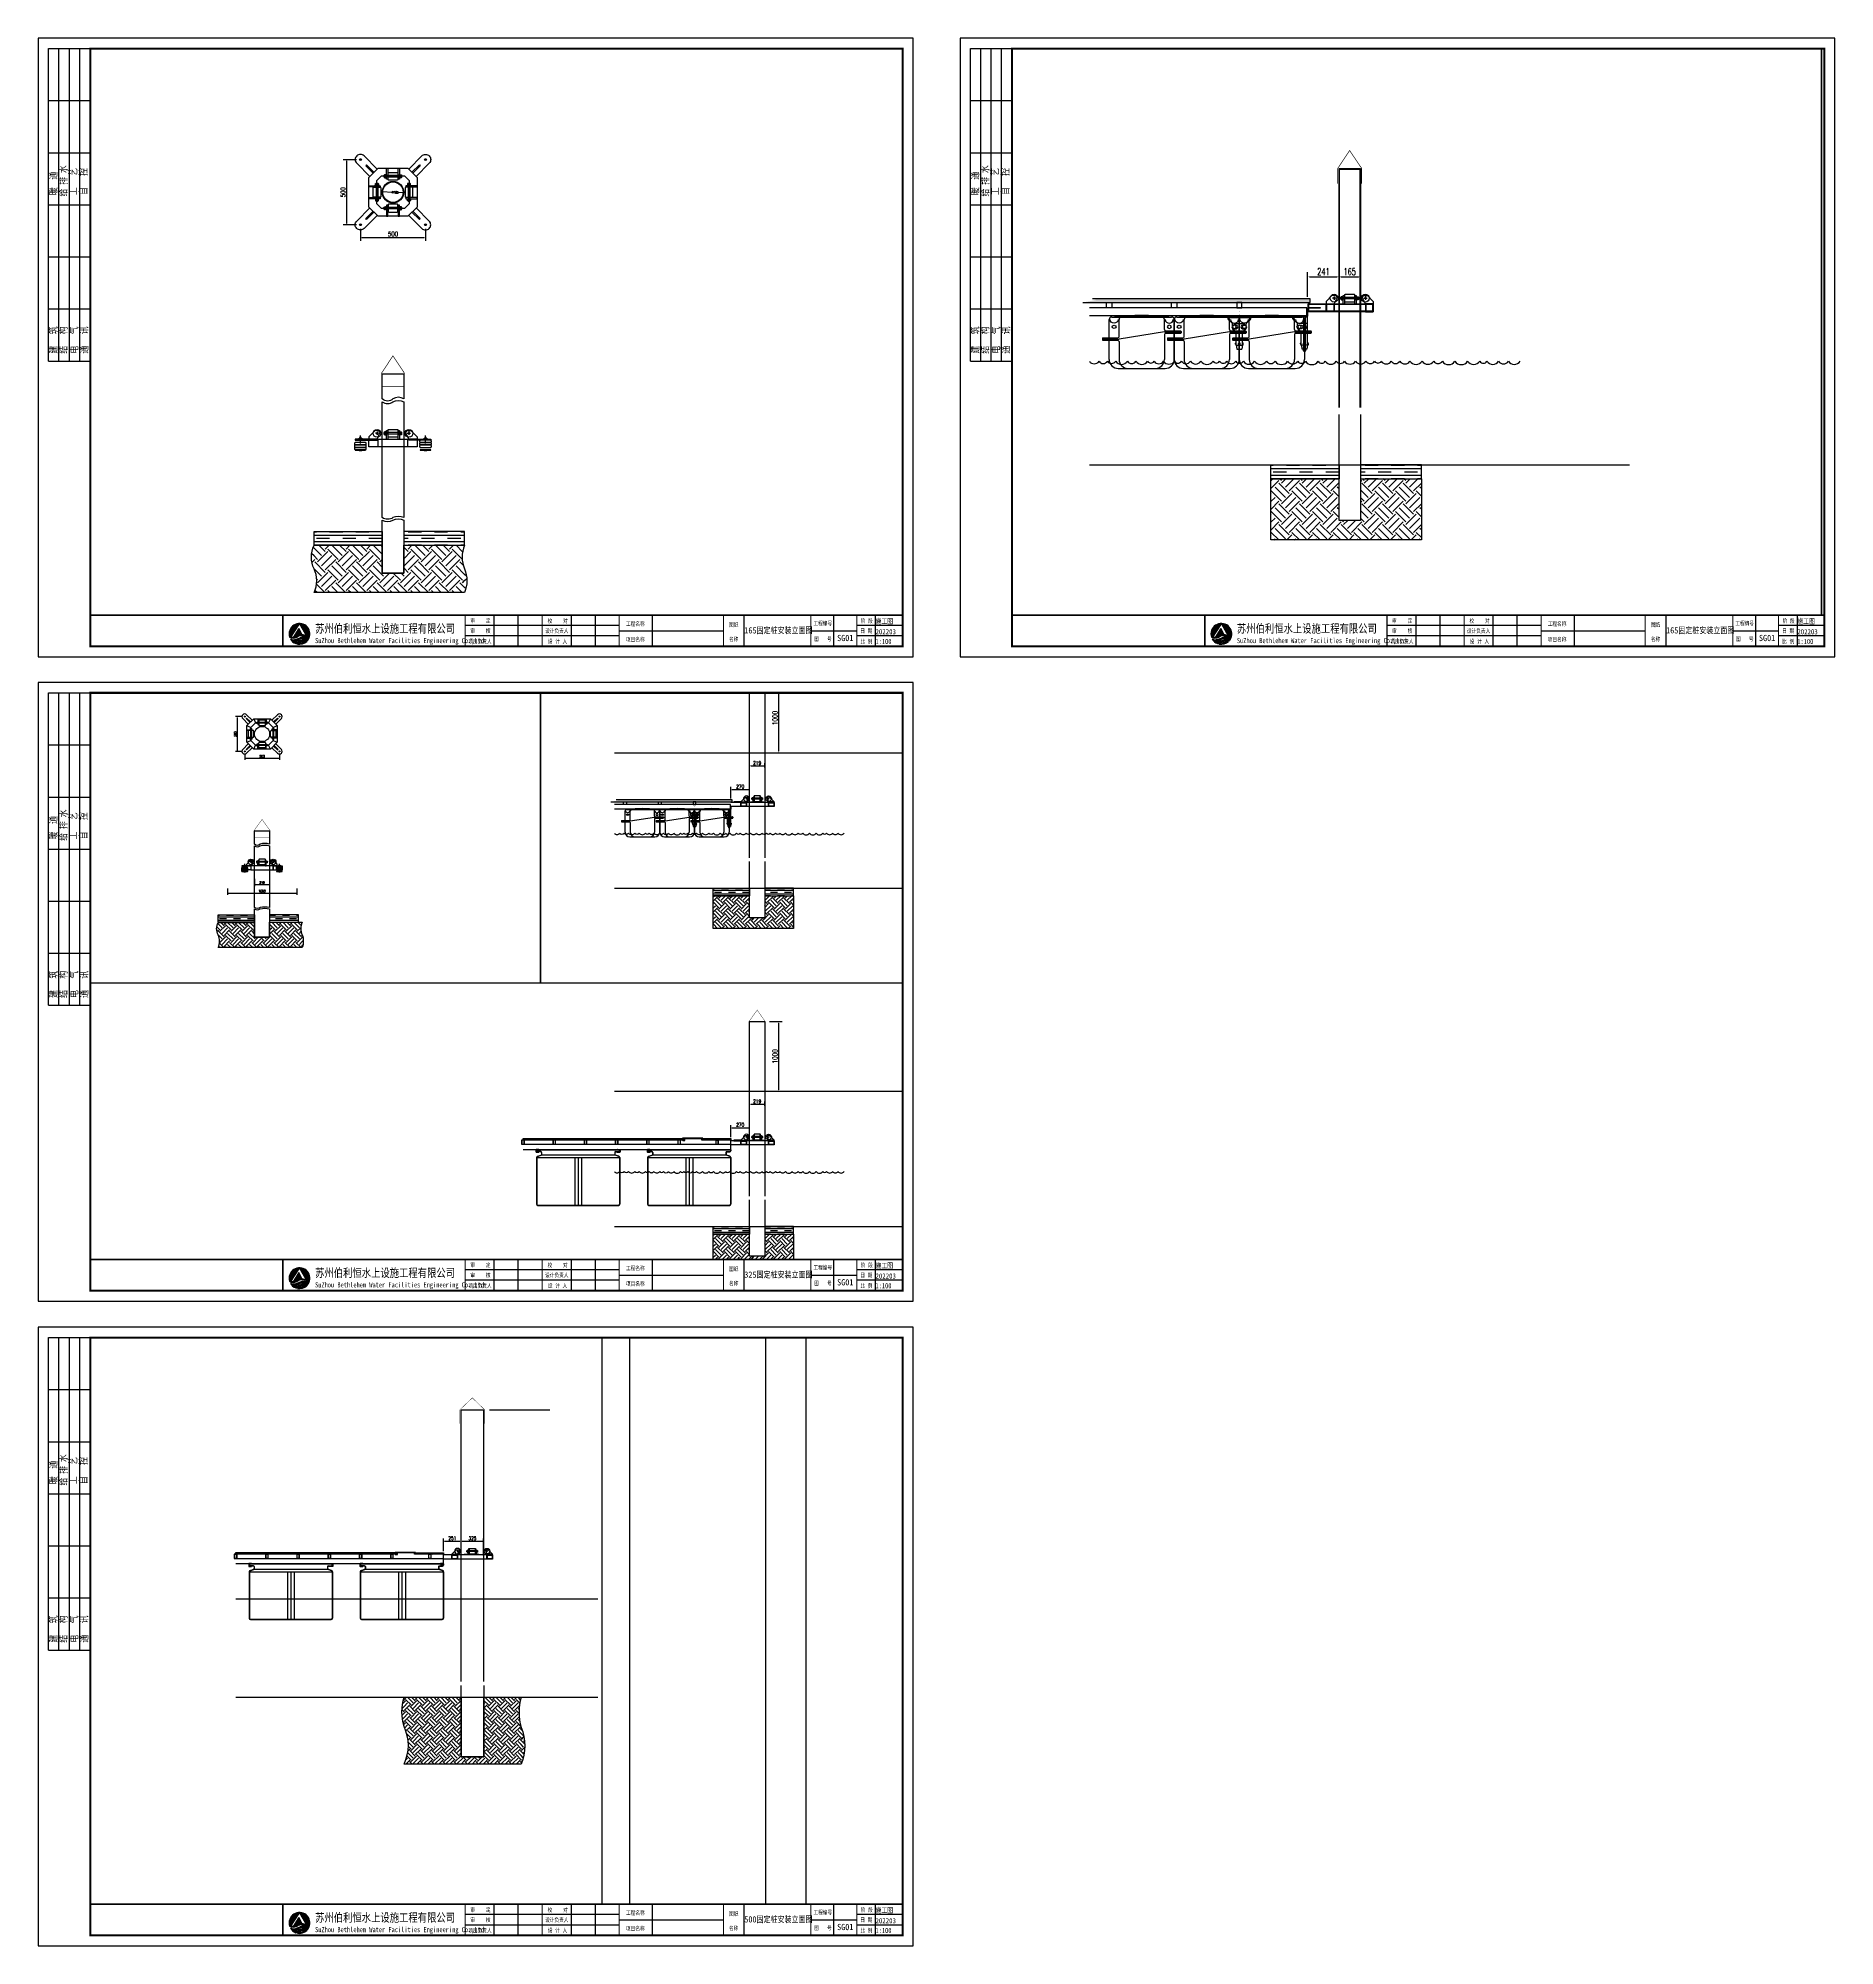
# Paper-space layout '布局' of a CAD drawing. Header units: millimetres. Extents: x -15 to 848, y -600 to 316.
# The model-space entities are those that its viewports show. They can reach past a viewport. Long polylines and large blocks are cut down to what shows.
import ezdxf

# ---------------------------------------------------------------- set-up
doc = ezdxf.new("R2010")
doc.units = ezdxf.units.MM
doc.header["$LTSCALE"] = 1000
for name, pattern in [('ACAD_ISO03W100', [30, 12, -18]), ('CENTER2', [28.575, 19.05, -3.175, 3.175, -3.175]), ('DASH', [0.35, 0.25, -0.1]), ('DASHED2', [9.525, 6.35, -3.175]), ('HIDDEN', [0.375, 0.25, -0.125])]:
    doc.linetypes.add(name, pattern=pattern)
doc.layers.get('0').update_dxf_attribs({"linetype": 'CONTINUOUS'})
doc.layers.get('DEFPOINTS').update_dxf_attribs({"linetype": 'CONTINUOUS'})
for name, color, linetype in [('00-HATCH(填充)', 250, 'CONTINUOUS'), ('DOTE', 1, 'CONTINUOUS'), ('FT', 5, 'CONTINUOUS'), ('PUB_DIM', 3, 'CONTINUOUS'), ('W-ALUMINUM_FRAME铝架', 30, 'CONTINUOUS'), ('W-ancillary measures附属措施', 1, 'CONTINUOUS'), ('W-FLOAT_BOWL浮筒', 253, 'CONTINUOUS'), ('W-MOUNTING固定方式', 5, 'CONTINUOUS'), ('W-STEEL_FRAME钢架', 3, 'CONTINUOUS'), ('W-STEEL_KEEL钢龙骨', 5, 'CONTINUOUS'), ('W-WOOD_FLOOR木地板', 30, 'CONTINUOUS'), ('ZJ', 251, 'CONTINUOUS'), ('塑木板', 32, 'CONTINUOUS'), ('扣板', 4, 'CONTINUOUS'), ('水位', 102, 'CONTINUOUS'), ('短销钉', 253, 'CONTINUOUS'), ('结构', 1, 'CONTINUOUS'), ('螺栓', 146, 'CONTINUOUS'), ('钢架', 3, 'CONTINUOUS')]:
    doc.layers.add(name, color=color, linetype=linetype)
doc.layers.add('_ACM-LD-SC64', color=251, linetype='CONTINUOUS', lineweight=13)
doc.styles.add('-宋体', font='SimSun.ttf', dxfattribs={"width": 0.8})
doc.styles.add('_TCH_DIM', font='SIMPLEX.shx', dxfattribs={"width": 0.7, "bigfont": 'hztxt.shx'})
doc.styles.get("Standard").update_dxf_attribs({"font": 'tssdeng.shx', "width": 0.7, "bigfont": 'hztxt.shx'})
doc.styles.add('STANDARD_T3', font='simplex.shx', dxfattribs={"width": 0.7, "bigfont": 'gbcbig.shx'})
doc.styles.add('图框', font='SimSun.ttf')
doc.styles.add('黑体', font='simhei_0.ttf', dxfattribs={"width": 0.8})
doc.dimstyles.new('W&&10', dxfattribs={"dimtxt": 35, "dimasz": 10, "dimexe": 25, "dimexo": 30, "dimgap": 10, "dimtad": 1, "dimdec": 0, "dimzin": 0, "dimdsep": 46, "dimtxsty": 'STANDARD_T3', "dimcen": 0.09, "dimclrd": 1, "dimclre": 1, "dimclrt": 7, "dimazin": 2, "dimtfac": 1, "dimtdec": 0, "dimtix": 1, "dimtmove": 2, "dimatfit": 3, "dimfxl": 100, "dimtolj": 1, "dimtzin": 0, "dimarcsym": 0})
doc.dimstyles.new('W&&15', dxfattribs={"dimtxt": 52.5, "dimasz": 15, "dimexe": 37.5, "dimexo": 45, "dimgap": 15, "dimtad": 1, "dimdec": 0, "dimzin": 0, "dimdsep": 46, "dimtxsty": 'STANDARD_T3', "dimcen": 0.09, "dimclrd": 1, "dimclre": 1, "dimclrt": 7, "dimazin": 2, "dimtfac": 1, "dimtdec": 0, "dimtix": 1, "dimtmove": 2, "dimatfit": 3, "dimfxl": 100, "dimtolj": 1, "dimtzin": 0, "dimarcsym": 0})
doc.dimstyles.new('W&&20', dxfattribs={"dimtxt": 70, "dimasz": 20, "dimexe": 50, "dimexo": 60, "dimgap": 20, "dimtad": 1, "dimdec": 0, "dimzin": 0, "dimdsep": 46, "dimtxsty": 'STANDARD_T3', "dimcen": 0.09, "dimclrd": 1, "dimclre": 1, "dimclrt": 7, "dimazin": 2, "dimtfac": 1, "dimtdec": 0, "dimtix": 1, "dimtmove": 2, "dimatfit": 3, "dimfxl": 100, "dimtolj": 1, "dimtzin": 0, "dimarcsym": 0})
doc.dimstyles.new('W&&5', dxfattribs={"dimtxt": 17.5, "dimasz": 5, "dimexe": 12.5, "dimexo": 15, "dimgap": 5, "dimtad": 1, "dimdec": 0, "dimzin": 0, "dimdsep": 46, "dimtxsty": 'STANDARD_T3', "dimcen": 0.09, "dimclrd": 1, "dimclre": 1, "dimclrt": 7, "dimazin": 2, "dimtfac": 1, "dimtdec": 0, "dimtix": 1, "dimtmove": 2, "dimatfit": 3, "dimfxl": 100, "dimtolj": 1, "dimtzin": 0, "dimarcsym": 0})
pattern_1 = [(45, (-3011878.98, -1010947.8), (0, 159.099026), [112.5, -112.5]), (45, (-3011908.81, -1010917.97), (0, 159.099026), [112.5, -112.5]), (45, (-3011938.64, -1010888.13), (0, 159.099026), [112.5, -112.5]), (135, (-3011938.64, -1010868.25), (-159.099026, 3e-14), [112.5, -112.5]), (135, (-3011908.81, -1010838.42), (-159.099026, 3e-14), [112.5, -112.5]), (135, (-3011878.98, -1010808.58), (-159.099026, 3e-14), [112.5, -112.5])]

# ---------------------------------------------------------------- blocks, each defined once
blk = doc.blocks.new('$TITLEBLK$00000187')
h = blk.add_hatch(color=140)
h.dxf.hatch_style = 1
h.paths.add_polyline_path([(-294.3, 4.5, 0.294083), (-290.89, 4.48, -0.363756), (-284.97, 3.96, 1.450144)])
h.paths.add_polyline_path([(-289.53, 10.8), (-286.23, 5.12, 0.101723), (-288.23, 5.58), (-289.84, 8.66), (-292.52, 4.26, -0.081837), (-293.64, 4.38)], flags=16)
h = blk.add_hatch(color=174)
h.paths.add_polyline_path([(-285.05, 3.78, 0.296692), (-289.05, 4.29, -0.04264), (-291.3, 3.4, -0.209747), (-293.92, 3.62, 0.179915), (-291.3, 1.33, 0.169783), (-289.28, 1.97, -0.05744), (-287.69, 2.74, -0.214092), (-285.77, 2.71, 0.064571)])
h.paths.add_polyline_path([(-288.71, 3.03, -0.084014), (-290.89, 2.08, -0.271733), (-292.96, 2.61, 0.071966), (-291.58, 2.64, 0.098278), (-289.75, 3.23, -0.072406), (-288.51, 3.9, -0.088156), (-286.96, 4.07, -0.181988), (-285.56, 3.48, 0.206106)], flags=16)
blk.add_hatch(color=174).paths.add_polyline_path([(-286.08, 2.39, 0.189728), (-288.25, 1.81, -0.126537), (-290.52, 1.1, 0.245013)])
for p, q in [((-136, 10), (-210, 10)), ((-196, 0), (-196, 15)), ((-184.5, 0), (-184.5, 15)), ((-159, 0), (-159, 15)), ((-147.5, 0), (-147.5, 15)), ((-120, 0), (-120, 15)), ((-76, 0), (-76, 15)), ((-33, 0), (-33, 15)), ((0, 10), (-22, 10)), ((-13, 0), (-13, 15)), ((0, 0), (0, 15)), ((-136, 5), (-210, 5)), ((-136, 7.5), (-86, 7.5)), ((-44, 7.5), (-22, 7.5)), ((0, 5), (-22, 5))]:
    blk.add_line(p, q)
for points, const_width in [([(-297.54, 0), (-297.54, 15), (0, 15)], 0.8), ([(-210, 0), (-210, 15)], 0.5), ([(-173, 0), (-173, 15)], 0.5), ([(-136, 0), (-136, 15)], 0.5), ([(-86, 0), (-86, 15)], 0.5), ([(-44, 0), (-44, 15)], 0.5), ([(-22, 0), (-22, 15)], 0.5)]:
    blk.add_lwpolyline(points, dxfattribs=dict(const_width=const_width))
for points in [[(-294.3, 4.5, 0.294083), (-290.89, 4.48, -0.363756), (-284.97, 3.96, 1.450144)], [(-293.64, 4.38), (-289.53, 10.8), (-286.23, 5.12, 0.101723), (-288.23, 5.58), (-289.84, 8.66), (-292.52, 4.26, -0.081837)]]:
    blk.add_lwpolyline(points, format="xyb", close=True)
for points in [[(-293.92, 3.62, 0.209747), (-291.3, 3.4, 0.04264), (-289.05, 4.29, -0.296692), (-285.05, 3.78)], [(-292.96, 2.61, 0.071966), (-291.58, 2.64, 0.098278), (-289.75, 3.23, -0.072406), (-288.51, 3.9, -0.088156), (-286.96, 4.07, -0.181988), (-285.56, 3.48, 0.206106), (-288.71, 3.03, -0.084014), (-290.89, 2.08, -0.271733), (-292.96, 2.61)], [(-291.3, 1.33, 0.169783), (-289.28, 1.97, -0.05744), (-287.69, 2.74, -0.214092), (-285.77, 2.71, -0.214092)], [(-290.52, 1.1, 0.126537), (-288.25, 1.81, -0.189728), (-286.08, 2.39, -0.189728)]]:
    blk.add_lwpolyline(points, format="xyb")
for start, end in [(208.47056, 249.26757), (258.57514, 313.64322), (318.83836, 333.61646)]:
    blk.add_arc((-289.53, 6), 5, start, end)
at = {"style": '图框'}
for s, height, width, p in [('苏州伯利恒水上设施工程有限公司', 4, 0.8, (-282.06, 6.56)), ('审    定', 2, 0.8, (-207.53, 11.34)), ('校    对', 2, 0.8, (-170.43, 11.27)), ('工程名称', 2, 0.8, (-132.8, 9.86)), ('图纸', 2, 0.8, (-83.31, 9.46)), ('工程编号', 2, 0.8, (-42.79, 10.08)), ('阶 段', 2, 0.8, (-20.12, 11.27)), ('SuZhou Bethlehem Water Facilities Engineering Co.,Ltd ', 2.5, 0.75, (-282.06, 1.57)), ('项目负责人', 2, 0.8, (-208.49, 1.42)), ('审    核', 2, 0.8, (-207.55, 6.48)), ('设计负责人', 2, 0.8, (-171.62, 6.48)), ('设 计 人', 2, 0.8, (-170.33, 1.42)), ('项目名称', 2, 0.8, (-132.8, 2.36)), ('名称', 2, 0.8, (-83.31, 2.46)), ('图   号', 2, 0.8, (-42.46, 2.6)), ('比 例', 2, 0.8, (-20.27, 1.42)), ('日 期', 2, 0.8, (-20.31, 6.48))]:
    blk.add_text(s, height=height, dxfattribs=dict(at, width=width)).set_placement(p)
for tag, p in [('审定人', (-193.68, 10.95)), ('审核人', (-193.68, 6.03)), ('设计负责人', (-158.64, 6.23)), ('校对', (-155.51, 10.92)), ('项目负责人', (-195.69, 1.11)), ('设计人', (-156.48, 1.18))]:
    blk.add_attdef(tag, p, '', height=3)
for tag, p, height, style, width in [('工程名称', (-115.66, 9.53), 3, '-宋体', 0.8), ('图名', (-73.67, 6.22), 3, '-宋体', 0.8), ('阶段', (-12.96, 10.81), 2.5, '黑体', 0.8), ('项目名称', (-115.65, 1.97), 3, '-宋体', 0.8), ('图号', (-31.44, 2.55), 3, '_TCH_DIM', 0.7), ('比例', (-12.96, 1.14), 2.5, '黑体', 0.8), ('日期', (-12.96, 5.8), 2.5, '黑体', 0.8)]:
    blk.add_attdef(tag, p, '', height=height, dxfattribs=dict(style=style, width=width))
blk = doc.blocks.new('$TITLEBLK$00000095')
for p, q in [((-150, 20), (-150, 0)), ((-150, 20), (0, 20)), ((-125, 20), (-125, 0)), ((-100, 20), (-100, 0)), ((-75, 20), (-75, 0)), ((-75, 20), (-75, 0)), ((-50, 20), (-50, 0)), ((-25, 20), (-25, 0)), ((0, 20), (0, 0)), ((-150, 15), (-75, 15)), ((-150, 10), (-75, 10)), ((-75, 15), (0, 15)), ((-75, 10), (0, 10)), ((-150, 5), (-75, 5)), ((-75, 5), (0, 5))]:
    blk.add_line(p, q)
at = {"width": 0.8}
for s, p in [('建   筑', (-146.45, 15.65)), ('暖  通', (-70.35, 15.73)), ('结   构', (-146.45, 10.91)), ('电   气', (-146.45, 5.65)), ('给 排 水', (-71.03, 10.9)), ('工   艺', (-70.35, 6.13)), ('通   讯', (-146.45, 0.88)), ('自   控', (-70.35, 1.24))]:
    blk.add_text(s, height=3.509, dxfattribs=at).set_placement(p)
blk = doc.blocks.new('TK')
blk.add_lwpolyline([(0, 0), (420, 0), (420, 297), (0, 297)], close=True)
at = {"const_width": 1}
blk.add_lwpolyline([(25, 5), (415, 5), (415, 292), (25, 292)], close=True, dxfattribs=at)
at = {"const_width": 0.8}
blk.add_lwpolyline([(415, 20), (25, 20)], dxfattribs=at)
at = {"rotation": 90}
blk.add_blockref('$TITLEBLK$00000095', (25, 292), dxfattribs=at)
blk = doc.blocks.new('短销固定铁件')
at = {"layer": '塑木板', "color": 156}
blk.add_lwpolyline([(-26, 47), (-24, 47), (-24, 0), (24, 0), (24, -3), (-26, -3)], close=True, dxfattribs=at)
at = {"layer": '螺栓', "color": 156}
blk.add_lwpolyline([(-8, -3), (-8, -270), (4, -270), (4, -3)], dxfattribs=at)
for points in [[(-12, -255), (9, -255), (9, -265), (-12, -265)], [(-10, -253), (8, -253), (8, -255), (-10, -255)], [(-7, -255), (4, -255), (4, -265), (-7, -265)]]:
    blk.add_lwpolyline(points, close=True, dxfattribs=at)
blk = doc.blocks.new('BLHFT')
at = {"layer": 'W-FLOAT_BOWL浮筒'}
for p, q in [((-250, 234), (-250, 375)), ((-230, 395), (230, 395)), ((-208, 397), (208, 397)), ((-208, 397), (-208, 395)), ((-174, 244), (-174, 375)), ((174, 298), (174, 375)), ((208, 397), (208, 395)), ((250, 375), (250, 288)), ((-302, 226), (-174, 226)), ((-298, 234), (-184, 234)), ((-298, 216), (-184, 216)), ((-250, 70), (-250, 216)), ((174, 280), (-174, 226)), ((-174, 206), (-174, 70)), ((174, 280), (302, 280)), ((174, 260), (174, 70)), ((184, 288), (298, 288)), ((184, 270), (298, 270)), ((250, 270), (250, 70)), ((-180, 0), (180, 0))]:
    blk.add_line(p, q, dxfattribs=at)
at = {"layer": 'W-FLOAT_BOWL浮筒', "ltscale": 0.5}
for p, q in [((-302, 230), (-302, 220)), ((302, 284), (302, 274))]:
    blk.add_line(p, q, dxfattribs=at)
at = {"layer": 'W-FLOAT_BOWL浮筒'}
for centre, radius, start, end in [((-230, 375), 20, 90, 180), ((0, -1768), 2175, 84.5043, 95.4957), ((-154, 375), 20, 90, 180), ((154, 375), 20, 0, 90), ((184, 298), 10, 180, 270), ((230, 375), 20, 0, 90), ((-298, 220), 4, 180, 270), ((-184, 244), 10, 270, 0), ((-184, 206), 10, 0, 90), ((184, 260), 10, 90, 180), ((298, 274), 4, 270, 0), ((-180, 70), 70, 180, 270), ((-104, 70), 70, 180, 270), ((104, 70), 70, 270, 0), ((180, 70), 70, 270, 0)]:
    blk.add_arc(centre, radius, start, end, dxfattribs=at)
at = {"layer": 'W-FLOAT_BOWL浮筒', "ltscale": 0.5}
for centre, start, end in [((-298, 230), 90, 180), ((298, 284), 0, 90)]:
    blk.add_arc(centre, 4, start, end, dxfattribs=at)
at = {"layer": 'W-FLOAT_BOWL浮筒', "extrusion": (0, 0, -1)}
blk.add_ellipse((-212, 375), major_axis=(-30.4, 0), ratio=0.921809, start_param=3.141593, end_param=6.283185, dxfattribs=at)
at = {"layer": 'W-FLOAT_BOWL浮筒'}
blk.add_ellipse((-212, 320), major_axis=(-16, 0), ratio=0.75, dxfattribs=at)
blk.add_ellipse((212, 375), major_axis=(30.4, 0.1), ratio=0.921809, start_param=3.141593, end_param=6.283185, dxfattribs=at)
at = {"layer": 'W-FLOAT_BOWL浮筒', "extrusion": (0, 0, -1)}
blk.add_ellipse((212, 320), major_axis=(16, 0), ratio=0.75, dxfattribs=at)
blk = doc.blocks.new('半销钉')
at = {"layer": '短销钉'}
for p, q in [((0, -218), (0, 0)), ((0, -2), (102, -2)), ((0, -4), (103, -4)), ((0, -51), (66, -51)), ((5, -116), (43, -116)), ((48, -218), (48, -120)), ((73, -95), (52, -113)), ((76, -68), (76, -56)), ((110, -21), (80, -48)), ((102, -4), (102, -2)), ((-5, -209), (-5, -203)), ((-2, -200), (0, -200)), ((0, -218), (48, -218)), ((0, -218), (6, -246)), ((8, -248), (40, -248)), ((18, -209), (18, -204)), ((30, -209), (30, -204)), ((48, -218), (42, -246)), ((50, -200), (48, -200)), ((53, -209), (53, -203))]:
    blk.add_line(p, q, dxfattribs=at)
at = {"layer": '短销钉', "ltscale": 0.1}
for p, q in [((6, -246), (6, -248)), ((6, -248), (8, -248)), ((40, -248), (42, -248)), ((42, -246), (42, -248))]:
    blk.add_line(p, q, dxfattribs=at)
at = {"layer": '短销钉'}
for centre, radius, start, end in [((24, -1502), 1503, 87.0435, 90.9152), ((-11, -94), 31.4, 56.4166, 70.4003), ((-10, -63), 31.4, 289.4998, 303.5569), ((-1, -78), 13.5, 308.3696, 51.9011), ((49, -78), 13.5, 128.0989, 231.6304), ((59, -94), 31.3, 57.1287, 123.6019), ((58, -63), 31.4, 236.4385, 303.8665), ((58, -120), 10, 129, 180), ((66, -88), 10, 309, 355.8521), ((86, -56), 10, 131.9991, 180), ((68, -78), 13.5, 309, 53.4343), ((103, -14), 10, 311.9991, 90), ((-2, -203), 3, 90, 180), ((8, -246), 2.5, 191.3099, 270), ((21, -204), 3, 115.3769, 180), ((24, -210), 10, 64.6231, 115.3769), ((27, -204), 3, 0, 64.6231), ((40, -246), 2.5, 270, 348.6901), ((50, -203), 3, 0, 90)]:
    blk.add_arc(centre, radius, start, end, dxfattribs=at)
for centre, major_axis, start_param, end_param in [((1, -209), (0, -9), 4.712389, 6.115737), ((24, -209), (0, 9), 1.570796, 4.712389)]:
    blk.add_ellipse(centre, major_axis=major_axis, ratio=0.666667, start_param=start_param, end_param=end_param, dxfattribs=at)
at = {"layer": '短销钉', "extrusion": (0, 0, -1)}
blk.add_ellipse((47, -209), major_axis=(0, -9), ratio=0.666667, start_param=4.712389, end_param=6.115737, dxfattribs=at)
blk = doc.blocks.new('DXD')
at = {"layer": '短销钉'}
for p, q in [((-86, 227), (-56, 200)), ((-79, 244), (79, 244)), ((-78, 244), (-78, 246)), ((-78, 246), (78, 246)), ((-52, 180), (-52, 193)), ((-49, 153), (-28, 136)), ((-43, 197), (42, 197)), ((49, 153), (28, 136)), ((52, 180), (52, 193)), ((86, 227), (56, 200)), ((78, 244), (78, 246)), ((-29, 39), (-29, 45)), ((-26, 48), (-24, 48)), ((-24, 30), (-24, 128)), ((-24, 30), (24, 30)), ((-24, 30), (-18, 2)), ((-19, 133), (19, 133)), ((-16, 0), (16, 0)), ((-6, 39), (-6, 44)), ((6, 39), (6, 44)), ((24, 30), (18, 2)), ((24, 30), (24, 128)), ((26, 48), (24, 48)), ((29, 39), (29, 45))]:
    blk.add_line(p, q, dxfattribs=at)
at = {"layer": '短销钉', "ltscale": 0.1}
for p, q in [((-18, 2), (-18, 0)), ((-18, 0), (-16, 0)), ((16, 0), (18, 0)), ((18, 2), (18, 0))]:
    blk.add_line(p, q, dxfattribs=at)
at = {"layer": '短销钉'}
for centre, radius, start, end in [((-79, 234), 10, 90, 228.0009), ((0, -1254), 1503, 87.0435, 92.9565), ((-44, 170), 13.5, 126.5657, 231), ((-62, 193), 10, 0, 48.0009), ((-35, 154), 31.4, 56.4166, 122.8531), ((-43, 161), 10, 184.1479, 231), ((-34, 186), 31.4, 236.1381, 303.5569), ((-25, 170), 13.5, 308.3696, 51.9011), ((25, 170), 13.5, 128.0989, 231.6304), ((35, 155), 31.3, 57.1287, 123.6019), ((34, 186), 31.4, 236.4385, 303.8665), ((42, 161), 10, 309, 355.8521), ((62, 193), 10, 131.9991, 180), ((44, 170), 13.5, 309, 53.4343), ((79, 234), 10, 311.9991, 90), ((-26, 45), 3, 90, 180), ((-34, 128), 10, 0, 51), ((-16, 2), 2.5, 191.3099, 270), ((-3, 44), 3, 115.3769, 180), ((0, 38), 10, 64.6231, 115.3769), ((3, 44), 3, 0, 64.6231), ((16, 2), 2.5, 270, 348.6901), ((34, 128), 10, 129, 180), ((26, 45), 3, 0, 90)]:
    blk.add_arc(centre, radius, start, end, dxfattribs=at)
for centre, major_axis, start_param, end_param in [((-23, 39), (0, -9), 4.712389, 6.115737), ((0, 39), (0, 9), 1.570796, 4.712389)]:
    blk.add_ellipse(centre, major_axis=major_axis, ratio=0.666667, start_param=start_param, end_param=end_param, dxfattribs=at)
at = {"layer": '短销钉', "extrusion": (0, 0, -1)}
blk.add_ellipse((23, 39), major_axis=(0, -9), ratio=0.666667, start_param=4.712389, end_param=6.115737, dxfattribs=at)
blk = doc.blocks.new('*D58')
at = {"color": 1, "lineweight": -2, "transparency": 16777216}
for p, q in [((-1711598, 923101), (-1711529, 923097)), ((-1711443, 923092), (-1711479, 923094))]:
    blk.add_line(p, q, dxfattribs=at)
at = {"color": 1, "transparency": 16777216}
for points in [[(-1711598, 923102), (-1711598, 923100), (-1711603, 923101)], [(-1711443, 923093), (-1711443, 923091), (-1711438, 923092)]]:
    blk.add_solid(points, dxfattribs=at)
at = {"layer": 'DEFPOINTS', "color": 0, "transparency": 16777216}
for p in [(-1711603, 923101, 0), (-1711438, 923092, 0)]:
    blk.add_point(p, dxfattribs=at)
at = {"color": 7, "transparency": 16777216, "insert": (-1711504, 923095), "char_height": 17.5, "attachment_point": 5, "rotation": 356.7708, "style": 'STANDARD_T3'}
blk.add_mtext('\\A1;∅165', dxfattribs=at)
blk = doc.blocks.new('*D59')
at = {"layer": 'DEFPOINTS', "color": 0, "transparency": 16777216}
for p in [(-1711770, 922846, 0), (-1711270, 922846, 0), (-1711270, 922748)]:
    blk.add_point(p, dxfattribs=at)
at = {"layer": 'PUB_DIM', "color": 1, "lineweight": -2, "transparency": 16777216}
for p, q in [((-1711770, 922816), (-1711770, 922723)), ((-1711760, 922748), (-1711280, 922748)), ((-1711270, 922816), (-1711270, 922723))]:
    blk.add_line(p, q, dxfattribs=at)
at = {"layer": 'PUB_DIM', "color": 1, "transparency": 16777216}
for points in [[(-1711760, 922749), (-1711760, 922746), (-1711770, 922748)], [(-1711280, 922749), (-1711280, 922746), (-1711270, 922748)]]:
    blk.add_solid(points, dxfattribs=at)
at = {"layer": 'PUB_DIM', "color": 7, "transparency": 16777216, "insert": (-1711520, 922775), "char_height": 35, "attachment_point": 5, "style": 'STANDARD_T3'}
blk.add_mtext('\\A1;500', dxfattribs=at)
blk = doc.blocks.new('*D60')
at = {"layer": 'DEFPOINTS', "color": 0, "transparency": 16777216}
for p in [(-1711770, 923346, 0), (-1711877, 922846), (-1711770, 922846, 0)]:
    blk.add_point(p, dxfattribs=at)
at = {"layer": 'PUB_DIM', "color": 1, "lineweight": -2, "transparency": 16777216}
for p, q in [((-1711800, 923346), (-1711902, 923346)), ((-1711877, 923336), (-1711877, 922856)), ((-1711800, 922846), (-1711902, 922846))]:
    blk.add_line(p, q, dxfattribs=at)
at = {"layer": 'PUB_DIM', "color": 1, "transparency": 16777216}
for points in [[(-1711879, 923336), (-1711875, 923336), (-1711877, 923346)], [(-1711879, 922856), (-1711875, 922856), (-1711877, 922846)]]:
    blk.add_solid(points, dxfattribs=at)
at = {"layer": 'PUB_DIM', "color": 7, "transparency": 16777216, "insert": (-1711904, 923096), "char_height": 35, "attachment_point": 5, "rotation": 90, "style": 'STANDARD_T3'}
blk.add_mtext('\\A1;500', dxfattribs=at)
blk = doc.blocks.new('玻璃钢浮箱')
for p, q in [((-1336465, 1115023), (-1336465, 1115008)), ((-1335265, 1115023), (-1336465, 1115023)), ((-1336452, 1114930), (-1336400, 1114948)), ((-1335279, 1115019), (-1336451, 1115019)), ((-1336403, 1114997), (-1336451, 1114997)), ((-1336451, 1114926), (-1336399, 1114944)), ((-1336403, 1114993), (-1336450, 1114993)), ((-1335331, 1114944), (-1336399, 1114944)), ((-1336395, 1114985), (-1336395, 1114956)), ((-1336391, 1114985), (-1336391, 1114956)), ((-1335339, 1114985), (-1335339, 1114956)), ((-1335335, 1114985), (-1335335, 1114956)), ((-1335279, 1114926), (-1335331, 1114944)), ((-1335278, 1114930), (-1335330, 1114948)), ((-1335327, 1114997), (-1335279, 1114997)), ((-1335327, 1114993), (-1335280, 1114993)), ((-1335265, 1115023), (-1335265, 1115008)), ((-1336465, 1114912), (-1336465, 1114242)), ((-1336461, 1114912), (-1335269, 1114912)), ((-1336461, 1114912), (-1336461, 1114242)), ((-1335915, 1114912, 0), (-1335915, 1114227, 0)), ((-1335865, 1114912, 0), (-1335865, 1114227, 0)), ((-1335865, 1114912, 0), (-1335865, 1114227, 0)), ((-1335815, 1114912, 0), (-1335815, 1114227, 0)), ((-1335269, 1114912), (-1335269, 1114242)), ((-1335265, 1114912), (-1335265, 1114242)), ((-1336446, 1114227), (-1335284, 1114227)), ((-1336446, 1114223), (-1335284, 1114223))]:
    blk.add_line(p, q)
for centre, radius, start, end in [((-1336450, 1115008), 15, 180, 270), ((-1336445, 1114912), 20, 109.1798, 180), ((-1336451, 1115008), 11, 90, 270), ((-1336446, 1114912), 15, 109.1798, 180), ((-1336403, 1114985), 12, 0, 90), ((-1336403, 1114985), 8, 0, 90), ((-1336403, 1114956), 8, 289.1798, 0), ((-1336403, 1114956), 12, 289.1798, 0), ((-1335327, 1114985), 12, 90, 180), ((-1335327, 1114956), 12, 180, 250.8202), ((-1335327, 1114985), 8, 90, 180), ((-1335327, 1114956), 8, 180, 250.8202), ((-1335280, 1115008), 15, 270, 0), ((-1335279, 1115008), 11, 270, 90), ((-1335284, 1114912), 15, 0, 70.8202), ((-1335285, 1114912), 20, 0, 70.8202), ((-1336446, 1114242), 19, 180, 270), ((-1336446, 1114242), 15, 180, 270), ((-1335284, 1114242), 15, 270, 0), ((-1335284, 1114242), 19, 270, 0)]:
    blk.add_arc(centre, radius, start, end)
blk = doc.blocks.new('0123.')
at = {"layer": '结构', "color": 4, "linetype": 'ByBlock', "ltscale": 0.5}
for p, q in [((448797, -94744), (448797, -94743)), ((448797, -94781), (448797, -94780)), ((448798, -94742), (448836, -94742)), ((448833, -94745), (448798, -94745)), ((448798, -94779), (448833, -94779)), ((448836, -94782), (448798, -94782)), ((448834, -94778), (448834, -94746)), ((448837, -94743), (448837, -94781))]:
    blk.add_line(p, q, dxfattribs=at)
for centre, start, end in [((448798, -94743), 90, 180), ((448798, -94744), 180, 270), ((448798, -94780), 90, 180), ((448798, -94781), 180, 270), ((448833, -94746), 0, 90), ((448833, -94778), 270, 0), ((448836, -94743), 0, 90), ((448836, -94781), 270, 0)]:
    blk.add_arc(centre, 1, start, end, dxfattribs=at)
blk = doc.blocks.new('膨胀螺丝')
at = {"layer": '_ACM-LD-SC64', "color": 8}
for p, q in [((-1332437, 1115543), (-1332437, 1115538)), ((-1332425, 1115543), (-1332437, 1115543)), ((-1332425, 1115538), (-1332437, 1115538)), ((-1332434, 1115544), (-1332433, 1115545)), ((-1332434, 1115543), (-1332434, 1115544)), ((-1332434, 1115543), (-1332434, 1115538)), ((-1332429, 1115545), (-1332433, 1115545)), ((-1332428, 1115544), (-1332429, 1115545)), ((-1332428, 1115543), (-1332428, 1115544)), ((-1332427, 1115543), (-1332427, 1115538)), ((-1332425, 1115543), (-1332425, 1115538))]:
    blk.add_line(p, q, dxfattribs=at)
at = {"layer": '_ACM-LD-SC64', "color": 8, "linetype": 'HIDDEN', "ltscale": 5}
blk.add_lwpolyline([(-1332427, 1115538), (-1332427, 1115500), (-1332434, 1115500), (-1332434, 1115538)], close=True, dxfattribs=at)
blk = doc.blocks.new('ganglonggu')
at = {"layer": 'W-STEEL_KEEL钢龙骨'}
for points in [[(-1338169, 1115605), (-1338129, 1115605), (-1338129, 1115665), (-1338169, 1115665)], [(-1338166, 1115608), (-1338132, 1115608), (-1338132, 1115662), (-1338166, 1115662)]]:
    blk.add_lwpolyline(points, close=True, dxfattribs=at)
blk = doc.blocks.new('*D72')
at = {"layer": 'DEFPOINTS', "color": 0, "transparency": 16777216}
for p in [(-1680513, 921026), (-1680838, 920773), (-1680513, 920773)]:
    blk.add_point(p, dxfattribs=at)
at = {"layer": 'PUB_DIM', "color": 1, "lineweight": -2, "transparency": 16777216}
for p, q in [((-1680838, 920818), (-1680838, 921063)), ((-1680823, 921026), (-1680528, 921026)), ((-1680513, 920818), (-1680513, 921063))]:
    blk.add_line(p, q, dxfattribs=at)
at = {"layer": 'PUB_DIM', "color": 1, "transparency": 16777216}
for points in [[(-1680823, 921028), (-1680823, 921023), (-1680838, 921026)], [(-1680528, 921028), (-1680528, 921023), (-1680513, 921026)]]:
    blk.add_solid(points, dxfattribs=at)
at = {"layer": 'PUB_DIM', "color": 7, "transparency": 16777216, "insert": (-1680675, 921067), "char_height": 52.5, "attachment_point": 5, "style": 'STANDARD_T3'}
blk.add_mtext('\\A1;325', dxfattribs=at)
blk = doc.blocks.new('5632.')
for p, q in [((865973, -129945), (865996, -129992)), ((865981, -129929), (865974, -129939)), ((866076, -129992), (866014, -129930))]:
    blk.add_line(p, q)
at = {"color": 0}
for p, q in [((866007, -129927), (865984, -129927)), ((866076, -129992), (865996, -129992)), ((865996, -129992), (865996, -130002)), ((865996, -130002), (866076, -130002)), ((866076, -130002), (866076, -129992))]:
    blk.add_line(p, q, dxfattribs=at)
for radius in [40, 6]:
    blk.add_circle((865996, -129947), radius)
for centre, radius, start, end in [((865977, -129943), 5, 133.9435, 206), ((865984, -129932), 5, 90, 133.9435), ((866007, -129937), 10, 45, 90)]:
    blk.add_arc(centre, radius, start, end)
blk = doc.blocks.new('*D81')
at = {"layer": 'DEFPOINTS', "color": 0, "transparency": 16777216}
for p in [(-1691058, 922571, 0), (-1690839, 922638), (-1690839, 922571, 0)]:
    blk.add_point(p, dxfattribs=at)
at = {"layer": 'PUB_DIM', "color": 1, "lineweight": -2, "transparency": 16777216}
for p, q in [((-1691058, 922616), (-1691058, 922675)), ((-1691043, 922638), (-1690854, 922638)), ((-1690839, 922616), (-1690839, 922675))]:
    blk.add_line(p, q, dxfattribs=at)
at = {"layer": 'PUB_DIM', "color": 1, "transparency": 16777216}
for points in [[(-1691043, 922640), (-1691043, 922635), (-1691058, 922638)], [(-1690854, 922640), (-1690854, 922635), (-1690839, 922638)]]:
    blk.add_solid(points, dxfattribs=at)
at = {"layer": 'PUB_DIM', "color": 7, "transparency": 16777216, "insert": (-1690949, 922679), "char_height": 52.5, "attachment_point": 5, "style": 'STANDARD_T3'}
blk.add_mtext('\\A1;219', dxfattribs=at)
blk = doc.blocks.new('*D82')
at = {"layer": 'DEFPOINTS', "color": 0, "transparency": 16777216}
for p in [(-1704498, 922317), (-1704739, 922120), (-1704498, 922184, 0)]:
    blk.add_point(p, dxfattribs=at)
at = {"layer": 'PUB_DIM', "color": 1, "lineweight": -2, "transparency": 16777216}
for p, q in [((-1704739, 922165), (-1704739, 922355)), ((-1704724, 922317), (-1704513, 922317)), ((-1704498, 922229), (-1704498, 922355))]:
    blk.add_line(p, q, dxfattribs=at)
at = {"layer": 'PUB_DIM', "color": 1, "transparency": 16777216}
for points in [[(-1704724, 922320), (-1704724, 922315), (-1704739, 922317)], [(-1704513, 922320), (-1704513, 922315), (-1704498, 922317)]]:
    blk.add_solid(points, dxfattribs=at)
at = {"layer": 'PUB_DIM', "color": 7, "transparency": 16777216, "insert": (-1704618, 922358), "char_height": 52.5, "attachment_point": 5, "style": 'STANDARD_T3'}
blk.add_mtext('\\A1;241', dxfattribs=at)
blk = doc.blocks.new('*D83')
at = {"layer": 'DEFPOINTS', "color": 0, "transparency": 16777216}
for p in [(-1691058, 922299), (-1691328, 922120, 0), (-1691058, 922120, 0)]:
    blk.add_point(p, dxfattribs=at)
at = {"layer": 'PUB_DIM', "color": 1, "lineweight": -2, "transparency": 16777216}
for p, q in [((-1691328, 922165), (-1691328, 922337)), ((-1691313, 922299), (-1691073, 922299)), ((-1691058, 922165), (-1691058, 922337))]:
    blk.add_line(p, q, dxfattribs=at)
at = {"layer": 'PUB_DIM', "color": 1, "transparency": 16777216}
for points in [[(-1691313, 922302), (-1691313, 922297), (-1691328, 922299)], [(-1691073, 922302), (-1691073, 922297), (-1691058, 922299)]]:
    blk.add_solid(points, dxfattribs=at)
at = {"layer": 'PUB_DIM', "color": 7, "transparency": 16777216, "insert": (-1691193, 922340), "char_height": 52.5, "attachment_point": 5, "style": 'STANDARD_T3'}
blk.add_mtext('\\A1;270', dxfattribs=at)
blk = doc.blocks.new('*D84')
at = {"layer": 'DEFPOINTS', "color": 0, "transparency": 16777216}
for p in [(-1704333, 922317), (-1704498, 922184, 0), (-1704333, 922184, 0)]:
    blk.add_point(p, dxfattribs=at)
at = {"layer": 'PUB_DIM', "color": 1, "lineweight": -2, "transparency": 16777216}
for p, q in [((-1704498, 922229), (-1704498, 922355)), ((-1704483, 922317), (-1704348, 922317)), ((-1704333, 922229), (-1704333, 922355))]:
    blk.add_line(p, q, dxfattribs=at)
at = {"layer": 'PUB_DIM', "color": 1, "transparency": 16777216}
for points in [[(-1704483, 922320), (-1704483, 922315), (-1704498, 922317)], [(-1704348, 922320), (-1704348, 922315), (-1704333, 922317)]]:
    blk.add_solid(points, dxfattribs=at)
at = {"layer": 'PUB_DIM', "color": 7, "transparency": 16777216, "insert": (-1704416, 922358), "char_height": 52.5, "attachment_point": 5, "style": 'STANDARD_T3'}
blk.add_mtext('\\A1;165', dxfattribs=at)
blk = doc.blocks.new('*D85')
at = {"layer": 'DEFPOINTS', "color": 0, "transparency": 16777216}
for p in [(-1680838, 921026), (-1681089, 920836), (-1680838, 920836)]:
    blk.add_point(p, dxfattribs=at)
at = {"layer": 'PUB_DIM', "color": 1, "lineweight": -2, "transparency": 16777216}
for p, q in [((-1681089, 920881), (-1681089, 921063)), ((-1681074, 921026), (-1680853, 921026)), ((-1680838, 920881), (-1680838, 921063))]:
    blk.add_line(p, q, dxfattribs=at)
at = {"layer": 'PUB_DIM', "color": 1, "transparency": 16777216}
for points in [[(-1681074, 921028), (-1681074, 921023), (-1681089, 921026)], [(-1680853, 921028), (-1680853, 921023), (-1680838, 921026)]]:
    blk.add_solid(points, dxfattribs=at)
at = {"layer": 'PUB_DIM', "color": 7, "transparency": 16777216, "insert": (-1680964, 921067), "char_height": 52.5, "attachment_point": 5, "style": 'STANDARD_T3'}
blk.add_mtext('\\A1;251', dxfattribs=at)
blk = doc.blocks.new('*D86')
at = {"layer": 'DEFPOINTS', "color": 0, "transparency": 16777216}
for p in [(-1698330, 922846, 0), (-1697830, 922846, 0), (-1697830, 922748)]:
    blk.add_point(p, dxfattribs=at)
at = {"layer": 'PUB_DIM', "color": 1, "lineweight": -2, "transparency": 16777216}
for p, q in [((-1698330, 922816), (-1698330, 922723)), ((-1698320, 922748), (-1697840, 922748)), ((-1697830, 922816), (-1697830, 922723))]:
    blk.add_line(p, q, dxfattribs=at)
at = {"layer": 'PUB_DIM', "color": 1, "transparency": 16777216}
for points in [[(-1698320, 922749), (-1698320, 922746), (-1698330, 922748)], [(-1697840, 922749), (-1697840, 922746), (-1697830, 922748)]]:
    blk.add_solid(points, dxfattribs=at)
at = {"layer": 'PUB_DIM', "color": 7, "transparency": 16777216, "insert": (-1698080, 922775), "char_height": 35, "attachment_point": 5, "style": 'STANDARD_T3'}
blk.add_mtext('\\A1;500', dxfattribs=at)
blk = doc.blocks.new('*D87')
at = {"layer": 'DEFPOINTS', "color": 0, "transparency": 16777216}
for p in [(-1698330, 923346, 0), (-1698437, 922846), (-1698330, 922846, 0)]:
    blk.add_point(p, dxfattribs=at)
at = {"layer": 'PUB_DIM', "color": 1, "lineweight": -2, "transparency": 16777216}
for p, q in [((-1698360, 923346), (-1698462, 923346)), ((-1698437, 923336), (-1698437, 922856)), ((-1698360, 922846), (-1698462, 922846))]:
    blk.add_line(p, q, dxfattribs=at)
at = {"layer": 'PUB_DIM', "color": 1, "transparency": 16777216}
for points in [[(-1698439, 923336), (-1698435, 923336), (-1698437, 923346)], [(-1698439, 922856), (-1698435, 922856), (-1698437, 922846)]]:
    blk.add_solid(points, dxfattribs=at)
at = {"layer": 'PUB_DIM', "color": 7, "transparency": 16777216, "insert": (-1698464, 923096), "char_height": 35, "attachment_point": 5, "rotation": 90, "style": 'STANDARD_T3'}
blk.add_mtext('\\A1;500', dxfattribs=at)
blk = doc.blocks.new('*D88')
at = {"layer": 'DEFPOINTS', "color": 0, "transparency": 16777216}
for p in [(-1698190, 921040, 0), (-1697971, 921041, 0), (-1697971, 920928)]:
    blk.add_point(p, dxfattribs=at)
at = {"layer": 'PUB_DIM', "color": 1, "lineweight": -2, "transparency": 16777216}
for p, q in [((-1698190, 921010), (-1698190, 920903)), ((-1698180, 920928), (-1697981, 920928)), ((-1697971, 921011), (-1697971, 920903))]:
    blk.add_line(p, q, dxfattribs=at)
at = {"layer": 'PUB_DIM', "color": 1, "transparency": 16777216}
for points in [[(-1698180, 920929), (-1698180, 920926), (-1698190, 920928)], [(-1697981, 920929), (-1697981, 920926), (-1697971, 920928)]]:
    blk.add_solid(points, dxfattribs=at)
at = {"layer": 'PUB_DIM', "color": 7, "transparency": 16777216, "insert": (-1698080, 920955), "char_height": 35, "attachment_point": 5, "style": 'STANDARD_T3'}
blk.add_mtext('\\A1;219', dxfattribs=at)
blk = doc.blocks.new('*D89')
at = {"layer": 'DEFPOINTS', "color": 0, "transparency": 16777216}
for p in [(-1698580, 920901, 0), (-1697580, 920902), (-1697580, 920806)]:
    blk.add_point(p, dxfattribs=at)
at = {"layer": 'PUB_DIM', "color": 1, "lineweight": -2, "transparency": 16777216}
for p, q in [((-1698580, 920871), (-1698580, 920781)), ((-1698570, 920806), (-1697590, 920806)), ((-1697580, 920872), (-1697580, 920781))]:
    blk.add_line(p, q, dxfattribs=at)
at = {"layer": 'PUB_DIM', "color": 1, "transparency": 16777216}
for points in [[(-1698570, 920808), (-1698570, 920805), (-1698580, 920806)], [(-1697590, 920808), (-1697590, 920805), (-1697580, 920806)]]:
    blk.add_solid(points, dxfattribs=at)
at = {"layer": 'PUB_DIM', "color": 7, "transparency": 16777216, "insert": (-1698080, 920834), "char_height": 35, "attachment_point": 5, "style": 'STANDARD_T3'}
blk.add_mtext('\\A1;1000', dxfattribs=at)
blk = doc.blocks.new('*D94')
at = {"layer": 'DEFPOINTS', "color": 0, "transparency": 16777216}
for p in [(-1690834, 923827, 0), (-1690638, 923827), (-1690839, 922827, 0)]:
    blk.add_point(p, dxfattribs=at)
at = {"layer": 'PUB_DIM', "color": 1, "lineweight": -2, "transparency": 16777216}
for p, q in [((-1690774, 923827), (-1690588, 923827)), ((-1690638, 922847), (-1690638, 923807)), ((-1690779, 922827), (-1690588, 922827))]:
    blk.add_line(p, q, dxfattribs=at)
at = {"layer": 'PUB_DIM', "color": 1, "transparency": 16777216}
for points in [[(-1690641, 923807), (-1690634, 923807), (-1690638, 923827)], [(-1690641, 922847), (-1690634, 922847), (-1690638, 922827)]]:
    blk.add_solid(points, dxfattribs=at)
at = {"layer": 'PUB_DIM', "color": 7, "transparency": 16777216, "insert": (-1690693, 923327), "char_height": 70, "attachment_point": 5, "rotation": 90, "style": 'STANDARD_T3'}
blk.add_mtext('\\A1;1000', dxfattribs=at)
blk = doc.blocks.new('*D96')
at = {"layer": 'DEFPOINTS', "color": 0, "transparency": 16777216}
for p in [(-1691058, 917698, 0), (-1690839, 917765), (-1690839, 917698, 0)]:
    blk.add_point(p, dxfattribs=at)
at = {"layer": 'PUB_DIM', "color": 1, "lineweight": -2, "transparency": 16777216}
for p, q in [((-1691058, 917743), (-1691058, 917802)), ((-1691043, 917765), (-1690854, 917765)), ((-1690839, 917743), (-1690839, 917802))]:
    blk.add_line(p, q, dxfattribs=at)
at = {"layer": 'PUB_DIM', "color": 1, "transparency": 16777216}
for points in [[(-1691043, 917767), (-1691043, 917762), (-1691058, 917765)], [(-1690854, 917767), (-1690854, 917762), (-1690839, 917765)]]:
    blk.add_solid(points, dxfattribs=at)
at = {"layer": 'PUB_DIM', "color": 7, "transparency": 16777216, "insert": (-1690949, 917806), "char_height": 52.5, "attachment_point": 5, "style": 'STANDARD_T3'}
blk.add_mtext('\\A1;219', dxfattribs=at)
blk = doc.blocks.new('*D95')
at = {"layer": 'DEFPOINTS', "color": 0, "transparency": 16777216}
for p in [(-1691058, 917426), (-1691328, 917247, 0), (-1691058, 917247, 0)]:
    blk.add_point(p, dxfattribs=at)
at = {"layer": 'PUB_DIM', "color": 1, "lineweight": -2, "transparency": 16777216}
for p, q in [((-1691328, 917292), (-1691328, 917464)), ((-1691313, 917426), (-1691073, 917426)), ((-1691058, 917292), (-1691058, 917464))]:
    blk.add_line(p, q, dxfattribs=at)
at = {"layer": 'PUB_DIM', "color": 1, "transparency": 16777216}
for points in [[(-1691313, 917429), (-1691313, 917424), (-1691328, 917426)], [(-1691073, 917429), (-1691073, 917424), (-1691058, 917426)]]:
    blk.add_solid(points, dxfattribs=at)
at = {"layer": 'PUB_DIM', "color": 7, "transparency": 16777216, "insert": (-1691193, 917468), "char_height": 52.5, "attachment_point": 5, "style": 'STANDARD_T3'}
blk.add_mtext('\\A1;270', dxfattribs=at)
blk = doc.blocks.new('*D97')
at = {"layer": 'DEFPOINTS', "color": 0, "transparency": 16777216}
for p in [(-1690834, 918954, 0), (-1690638, 918954), (-1690839, 917954, 0)]:
    blk.add_point(p, dxfattribs=at)
at = {"layer": 'PUB_DIM', "color": 1, "lineweight": -2, "transparency": 16777216}
for p, q in [((-1690774, 918954), (-1690588, 918954)), ((-1690638, 917974), (-1690638, 918934)), ((-1690779, 917954), (-1690588, 917954))]:
    blk.add_line(p, q, dxfattribs=at)
at = {"layer": 'PUB_DIM', "color": 1, "transparency": 16777216}
for points in [[(-1690641, 918934), (-1690634, 918934), (-1690638, 918954)], [(-1690641, 917974), (-1690634, 917974), (-1690638, 917954)]]:
    blk.add_solid(points, dxfattribs=at)
at = {"layer": 'PUB_DIM', "color": 7, "transparency": 16777216, "insert": (-1690693, 918454), "char_height": 70, "attachment_point": 5, "rotation": 90, "style": 'STANDARD_T3'}
blk.add_mtext('\\A1;1000', dxfattribs=at)

msp = doc.modelspace()

# ---------------------------------------------------------------- hatches: boundary and pattern name
h = msp.add_hatch(color=256)
h.dxf.hatch_style = 1
edge = h.paths.add_edge_path()
edge.add_arc((-1711520.2, 923096.3), 82.5, 0, 360)
edge = h.paths.add_edge_path(flags=16)
edge.add_arc((-1711520.2, 923096.3), 78.5, 0, 360)
edge = h.paths.add_edge_path()
edge.add_arc((-1711520.2, 923096.3), 82.5, 0, 360)
edge = h.paths.add_edge_path(flags=16)
edge.add_arc((-1711520.2, 923096.3), 78.5, 0, 360)
h = msp.add_hatch()
h.set_pattern_fill('土壤', color=256, scale=30, angle=45)
h.set_pattern_definition(pattern_1)
h.paths.add_polyline_path([(-1704498.1, 920767.4), (-1705021.9, 920767.4), (-1705021.9, 920297.4), (-1703865.1, 920297.4), (-1703865.1, 920767.4), (-1704333.1, 920767.4), (-1704333.1, 920447.3), (-1704498.1, 920447.3)])
h = msp.add_hatch()
h.set_pattern_fill('土壤', color=256, scale=30, angle=45)
h.set_pattern_definition([(45, (-2998438.98, -1010947.8), (0, 159.099026), [112.5, -112.5]), (45, (-2998468.81, -1010917.97), (0, 159.099026), [112.5, -112.5]), (45, (-2998498.64, -1010888.13), (0, 159.099026), [112.5, -112.5]), (135, (-2998498.64, -1010868.25), (-159.099026, 3e-14), [112.5, -112.5]), (135, (-2998468.81, -1010838.42), (-159.099026, 3e-14), [112.5, -112.5]), (135, (-2998438.98, -1010808.58), (-159.099026, 3e-14), [112.5, -112.5])])
h.paths.add_polyline_path([(-1691058.1, 920767.4), (-1691581.9, 920767.4), (-1691581.9, 920297.4), (-1690425.1, 920297.4), (-1690425.1, 920767.4), (-1690839.1, 920767.4), (-1690839.1, 920447.3), (-1691058.1, 920447.3)])
h = msp.add_hatch()
h.set_pattern_fill('土壤', color=256, scale=30, angle=45)
h.set_pattern_definition(pattern_1)
edge = h.paths.add_edge_path()
edge.add_line((-1712126.5, 920384.7), (-1711602.7, 920384.7))
edge.add_line((-1711602.7, 920384.7), (-1711602.7, 920171.2))
edge.add_line((-1711602.7, 920171.2), (-1711437.7, 920171.2))
edge.add_line((-1711437.7, 920171.2), (-1711437.7, 920384.7))
edge.add_line((-1711437.7, 920384.7), (-1710969.6, 920384.7))
edge.add_arc((-1710766.9, 920293.9), 222.1, 155.86112, 204.13888)
edge.add_arc((-1711206.3, 920112.2), 253.5, -20.99526, 20.99526, ccw=False)
edge.add_line((-1710969.6, 920021.4), (-1712126.5, 920021.4))
edge.add_arc((-1712313.7, 920112.2), 208.1, 334.11584, 385.88416)
edge.add_arc((-1711937.7, 920293.9), 209.5, 154.30228, 205.69772, ccw=False)
h = msp.add_hatch()
h.set_pattern_fill('土壤', color=256, scale=30, angle=45)
h.set_pattern_definition([(45, (-2998465.98, -1010948.7), (0, 159.099026), [112.5, -112.5]), (45, (-2998495.81, -1010918.86), (0, 159.099026), [112.5, -112.5]), (45, (-2998525.64, -1010889.03), (0, 159.099026), [112.5, -112.5]), (135, (-2998525.64, -1010869.15), (-159.099026, 3e-14), [112.5, -112.5]), (135, (-2998495.81, -1010839.31), (-159.099026, 3e-14), [112.5, -112.5]), (135, (-2998465.98, -1010809.48), (-159.099026, 3e-14), [112.5, -112.5])])
edge = h.paths.add_edge_path()
edge.add_line((-1698713.5, 920383.8), (-1698189.7, 920383.8))
edge.add_line((-1698189.7, 920383.8), (-1698189.7, 920170.3))
edge.add_line((-1698189.7, 920170.3), (-1697970.7, 920171.2))
edge.add_line((-1697970.7, 920171.2), (-1697970.7, 920384.7))
edge.add_line((-1697970.7, 920384.7), (-1697502.6, 920384.7))
edge.add_arc((-1697299.9, 920293.9), 222.1, 155.86112, 204.13888)
edge.add_arc((-1697739.3, 920112.2), 253.5, -20.99526, 20.99526, ccw=False)
edge.add_line((-1697502.6, 920021.4), (-1698713.5, 920020.5))
edge.add_arc((-1698900.7, 920111.3), 208.1, 334.11584, 385.88416)
edge.add_arc((-1698524.7, 920293), 209.5, 154.30228, 205.69772, ccw=False)
h = msp.add_hatch()
h.set_pattern_fill('土壤', color=256, scale=30, angle=45)
h.set_pattern_definition([(45, (-3000110.91, -1009852.08), (0, 159.099026), [112.5, -112.5]), (45, (-3000140.74, -1009822.25), (0, 159.099026), [112.5, -112.5]), (45, (-3000170.57, -1009792.42), (0, 159.099026), [112.5, -112.5]), (135, (-3000170.57, -1009772.53), (-159.099026, 3e-14), [112.5, -112.5]), (135, (-3000140.74, -1009742.7), (-159.099026, 3e-14), [112.5, -112.5]), (135, (-3000110.91, -1009712.87), (-159.099026, 3e-14), [112.5, -112.5])])
edge = h.paths.add_edge_path()
edge.add_line((-1680508.9, 918778.8), (-1679972.4, 918778.8))
edge.add_arc((-1679175.1, 918560.8), 826.5, 164.70909, 195.29091)
edge.add_arc((-1680608.4, 918079), 688.6, -22.53128, 22.53128, ccw=False)
edge.add_line((-1679972.4, 917815.1), (-1681658.3, 917815.1))
edge.add_arc((-1682209.6, 918084.8), 613.7, 333.92916, 386.07084)
edge.add_arc((-1680937.8, 918566.7), 751.1, 163.59517, 196.40483, ccw=False)
edge.add_line((-1681658.3, 918778.8), (-1680833.9, 918778.8))
edge.add_line((-1680833.9, 918778.8), (-1680833.9, 917919.5))
edge.add_line((-1680833.9, 917919.5), (-1680508.9, 917919.5))
edge.add_line((-1680508.9, 917919.5), (-1680508.9, 918778.8))
h = msp.add_hatch()
h.set_pattern_fill('土壤', color=256, scale=30, angle=45)
h.set_pattern_definition([(45, (-2998438.98, -1015820.48), (0, 159.099026), [112.5, -112.5]), (45, (-2998468.81, -1015790.65), (0, 159.099026), [112.5, -112.5]), (45, (-2998498.64, -1015760.82), (0, 159.099026), [112.5, -112.5]), (135, (-2998498.64, -1015740.93), (-159.099026, 3e-14), [112.5, -112.5]), (135, (-2998468.81, -1015711.1), (-159.099026, 3e-14), [112.5, -112.5]), (135, (-2998438.98, -1015681.27), (-159.099026, 3e-14), [112.5, -112.5])])
h.paths.add_polyline_path([(-1691058.1, 915894.7), (-1691581.9, 915894.7), (-1691581.9, 915424.8), (-1690425.1, 915424.8), (-1690425.1, 915894.7), (-1690839.1, 915894.7), (-1690839.1, 915574.6), (-1691058.1, 915574.6)])
at = {"layer": 'PUB_DIM'}
h = msp.add_hatch(dxfattribs=at)
h.set_pattern_fill('不能通行的沼泽地', color=256, scale=30)
h.set_pattern_definition([(0, (-3011778.204, -1010922.6), (100.77696, 50.38848), [100.77696, -100.77696]), (0, (-3011878.98, -1010897.41), (0, 50.38848), [])])
h.paths.add_polyline_path([(-1704498.1, 920767.4), (-1705021.9, 920767.4), (-1705021.9, 920873.9), (-1704498.1, 920873.9)])
h.paths.add_polyline_path([(-1704333.1, 920767.4), (-1703865.1, 920767.4), (-1703865.1, 920873.9), (-1704333.1, 920873.9)])
h = msp.add_hatch(dxfattribs=at)
h.set_pattern_fill('不能通行的沼泽地', color=256, scale=30)
h.set_pattern_definition([(0, (-2998338.204, -1010922.6), (100.77696, 50.38848), [100.77696, -100.77696]), (0, (-2998438.98, -1010897.41), (0, 50.38848), [])])
h.paths.add_polyline_path([(-1691058.1, 920767.4), (-1691581.9, 920767.4), (-1691581.9, 920873.9), (-1691058.1, 920873.9)])
h.paths.add_polyline_path([(-1690839.1, 920767.4), (-1690425.1, 920767.4), (-1690425.1, 920873.9), (-1690839.1, 920873.9)])
h = msp.add_hatch(dxfattribs=at)
h.set_pattern_fill('不能通行的沼泽地', color=256, scale=30)
h.set_pattern_definition([(0, (-3018882.764, -1011305.216), (100.77696, 50.38848), [100.77696, -100.77696]), (0, (-3018983.54, -1011280.02), (0, 50.38848), [])])
h.paths.add_polyline_path([(-1711602.7, 920384.7), (-1712126.5, 920384.7), (-1712126.5, 920491.3), (-1711602.7, 920491.3)])
h.paths.add_polyline_path([(-1711437.7, 920384.7), (-1710969.6, 920384.7), (-1710969.6, 920491.3), (-1711437.7, 920491.3)])
h = msp.add_hatch(dxfattribs=at)
h.set_pattern_fill('不能通行的沼泽地', color=256, scale=30)
h.set_pattern_definition([(0, (-3005469.764, -1011305.216), (100.77696, 50.38848), [100.77696, -100.77696]), (0, (-3005570.54, -1011280.02), (0, 50.38848), [])])
h.paths.add_polyline_path([(-1698189.7, 920384.7), (-1698713.5, 920384.7), (-1698713.5, 920491.3), (-1698189.7, 920491.3)])
h.paths.add_polyline_path([(-1697970.7, 920384.7), (-1697556.6, 920384.7), (-1697556.6, 920491.3), (-1697970.7, 920491.3)])
h = msp.add_hatch(dxfattribs=at)
h.set_pattern_fill('不能通行的沼泽地', color=256, scale=30)
h.set_pattern_definition([(0, (-2998338.204, -1015795.29), (100.77696, 50.38848), [100.77696, -100.77696]), (0, (-2998438.98, -1015770.095), (0, 50.38848), [])])
h.paths.add_polyline_path([(-1691058.1, 915894.7), (-1691581.9, 915894.7), (-1691581.9, 916001.2), (-1691058.1, 916001.2)])
h.paths.add_polyline_path([(-1690839.1, 915894.7), (-1690425.1, 915894.7), (-1690425.1, 916001.2), (-1690839.1, 916001.2)])
at = {"layer": 'W-ALUMINUM_FRAME铝架'}
h = msp.add_hatch(dxfattribs=at)
h.set_pattern_fill('金属', color=4, scale=5)
h.set_pattern_definition([(45, (-348646.058, -194941.712), (-8.838834765, 8.838834765), []), (45, (-348640.166, -194941.712), (-8.838834765, 8.838834765), [])])
edge = h.paths.add_edge_path()
edge.add_line((-1681491.8, 920863.2), (-1681755.7, 920863.2))
edge.add_line((-1681755.7, 920863.2), (-1681783, 920863.2))
edge.add_arc((-1681782.8, 920861.7), 1.5, 100.05153, 278.4424)
edge.add_line((-1681782.5, 920860.2), (-1681755.5, 920860.2))
edge.add_line((-1681755.5, 920860.2), (-1681755.5, 920836.2))
edge.add_line((-1681755.5, 920836.2), (-1681783, 920836.2))
edge.add_arc((-1681782.8, 920834.7), 1.5, 100.05153, 278.4424)
edge.add_line((-1681782.5, 920833.2), (-1681755.5, 920833.2))
edge.add_line((-1681755.5, 920833.2), (-1681752.5, 920833.2))
edge.add_line((-1681752.5, 920833.2), (-1681752.5, 920860.2))
edge.add_line((-1681752.5, 920860.2), (-1681491.8, 920860.2))
edge.add_line((-1681491.8, 920860.2), (-1681491.8, 920863.2))
h = msp.add_hatch(dxfattribs=at)
h.set_pattern_fill('金属', color=4, scale=5)
h.set_pattern_definition([(45, (-358884.596, -198530.732), (-8.838834765, 8.838834765), []), (45, (-358878.704, -198530.732), (-8.838834765, 8.838834765), [])])
edge = h.paths.add_edge_path()
edge.add_line((-1691730.3, 917274.1), (-1691994.2, 917274.1))
edge.add_line((-1691994.2, 917274.1), (-1692021.6, 917274.1))
edge.add_arc((-1692021.3, 917272.7), 1.5, 100.05153, 278.4424)
edge.add_line((-1692021.1, 917271.2), (-1691994, 917271.1))
edge.add_line((-1691994, 917271.1), (-1691994, 917247.1))
edge.add_line((-1691994, 917247.1), (-1692021.6, 917247.1))
edge.add_arc((-1692021.3, 917245.7), 1.5, 100.05153, 278.4424)
edge.add_line((-1692021.1, 917244.2), (-1691994, 917244.1))
edge.add_line((-1691994, 917244.1), (-1691991, 917244.1))
edge.add_line((-1691991, 917244.1), (-1691991, 917271.1))
edge.add_line((-1691991, 917271.1), (-1691730.3, 917271.1))
edge.add_line((-1691730.3, 917271.1), (-1691730.3, 917274.1))
at = {"layer": 'W-WOOD_FLOOR木地板'}
h = msp.add_hatch(dxfattribs=at)
h.set_pattern_fill('木纹01', color=256, scale=30, angle=45)
h.set_pattern_definition([(45, (-3011811.1, -1010879.91), (0, 169.7056275), [6, -114]), (45, (-3011878.98, -1010930.83), (0, 169.7056275), [12, -108]), (45, (-3011828.07, -1010871.43), (0, 169.7056275), [6, -114]), (45, (-3011887.47, -1010913.86), (0, 169.7056275), [6, -114]), (45, (-3011840.8, -1010858.7), (0, 169.7056275), [6, -114]), (45, (-3011891.71, -1010901.13), (0, 169.7056275), [6, -114]), (45, (-3011849.28, -1010850.22), (0, 169.7056275), [6, -114]), (45, (-3011904.44, -1010888.4), (0, 169.7056275), [6, -66, 6, -42]), (45, (-3011912.92, -1010879.91), (0, 169.7056275), [12, -60, 6, -42]), (45, (-3011929.89, -1010871.43), (0, 169.7056275), [6, -18, 6, -48, 6, -36]), (45, (-3011942.62, -1010867.19), (0, 169.7056275), [6, -24, 12, -78]), (45, (-3011891.71, -1010807.79), (0, 169.7056275), [6, -114]), (45, (-3011951.1, -1010858.7), (0, 169.7056275), [6, -30, 6, -78]), (90, (-3011878.98, -1010947.8), (-84.8528137, 84.8528137), [16.97052, -152.7351074]), (90, (-3011806.86, -1010875.67), (-84.8528137, 84.8528137), [33.941124, -135.7645034]), (90, (-3011849.28, -1010833.245), (-84.8528137, 84.8528137), [8.4852, -161.2204274]), (90, (-3011929.89, -1010896.884), (-84.8528137, 84.8528137), [25.45584, -144.2497874]), (90, (-3011857.77, -1010824.76), (-84.8528137, 84.8528137), [42.426408, -127.2792194]), (90, (-3011870.5, -1010812.03), (-84.8528137, 84.8528137), [25.45584, -144.2497874]), (0, (-3011895.95, -1010820.52), (84.8528137, 84.8528137), [8.4852, -161.2204274]), (0, (-3011857.77, -1010918.1), (84.8528137, 84.8528137), [16.97052, -152.7351074]), (0, (-3011887.47, -1010879.91), (84.8528137, 84.8528137), [16.97052, -152.7351074]), (0, (-3011845.04, -1010871.43), (84.8528137, 84.8528137), [16.97052, -152.7351074]), (0, (-3011883.22, -1010841.73), (84.8528137, 84.8528137), [16.97052, -152.7351074]), (0, (-3011887.47, -1010829), (84.8528137, 84.8528137), [25.45584, -144.2497874]), (0, (-3011857.77, -1010901.13), (84.8528137, 84.8528137), [25.45584, -144.2497874]), (0, (-3011849.28, -1010884.16), (84.8528137, 84.8528137), [25.45584, -144.2497874]), (0, (-3011891.71, -1010867.19), (84.8528137, 84.8528137), [25.45584, -144.2497874]), (0, (-3011887.47, -1010854.46), (84.8528137, 84.8528137), [25.45584, -144.2497874]), (71.5650512, (-3011891.71, -1010926.583), (84.8528137, 84.8528138), [13.416407, -254.9117496]), (71.5650512, (-3011823.827, -1010867.186), (84.8528137, 84.8528138), [53.665632, -214.662525]), (71.5650512, (-3011836.555, -1010854.46), (84.8528137, 84.8528138), [53.665632, -214.662525]), (71.5650512, (-3011845.04, -1010845.973), (84.8528137, 84.8528138), [53.66568, -80.4, 26.8332, -107.4292772]), (71.5650512, (-3011849.28, -1010824.76), (84.8528137, 84.8528138), [13.416407, -254.9117496]), (71.5650512, (-3011955.35, -1010871.43), (84.8528137, 84.8528138), [13.416407, -254.9117496]), (71.5650512, (-3011887.466, -1010803.546), (84.8528137, 84.8528138), [26.832816, -241.495341]), (18.4349488, (-3011832.31, -1010901.127), (84.8528138, 84.8528137), [26.832816, -241.495341]), (18.4349488, (-3011883.224, -1010909.61), (84.8528138, 84.8528137), [26.832816, -241.495341]), (18.4349488, (-3011870.496, -1010922.34), (84.8528138, 84.8528137), [13.416407, -254.911341]), (18.4349488, (-3011887.466, -1010896.884), (84.8528138, 84.8528137), [40.249224, -228.078933]), (18.4349488, (-3011870.496, -1010879.914), (84.8528138, 84.8528137), [26.832816, -241.495341]), (18.4349488, (-3011866.253, -1010867.186), (84.8528138, 84.8528137), [26.832816, -241.495341]), (18.4349488, (-3011900.194, -1010884.157), (84.8528138, 84.8528137), [13.416407, -254.911341]), (18.4349488, (-3011904.437, -1010871.43), (84.8528138, 84.8528137), [13.416407, -254.911341]), (18.4349488, (-3011887.466, -1010820.517), (84.8528138, 84.8528137), [13.416407, -254.911341]), (18.4349488, (-3011862.01, -1010854.46), (84.8528138, 84.8528137), [13.416407, -254.911341]), (18.4349488, (-3011925.65, -1010867.186), (84.8528138, 84.8528137), [40.249224, -228.078933]), (18.4349488, (-3011938.38, -1010862.943), (84.8528138, 84.8528137), [26.832816, -241.495341]), (18.4349488, (-3011866.253, -1010841.73), (84.8528138, 84.8528137), [13.416, -120.744, 13.416, -120.7521572]), (18.4349488, (-3011908.68, -1010850.215), (84.8528138, 84.8528137), [26.832816, -241.495341]), (18.4349488, (-3011912.92, -1010837.49), (84.8528138, 84.8528137), [26.832816, -241.495341]), (18.4349488, (-3011946.863, -1010854.46), (84.8528138, 84.8528137), [26.832816, -241.495341]), (18.4349488, (-3011921.41, -1010829), (84.8528138, 84.8528137), [26.832816, -241.495341])])
h.paths.add_polyline_path([(-1706392.6, 922150.2), (-1706363.3, 922139.5), (-1706468.3, 922121), (-1706466, 922120.2), (-1704719.8, 922120.2), (-1704719.8, 922150.2)])
h = msp.add_hatch(dxfattribs=at)
h.set_pattern_fill('木纹01', color=256, scale=30, angle=45)
h.set_pattern_definition([(45, (-2998399.96, -1010879.91), (0, 169.7056275), [6, -114]), (45, (-2998467.84, -1010930.83), (0, 169.7056275), [12, -108]), (45, (-2998416.93, -1010871.43), (0, 169.7056275), [6, -114]), (45, (-2998476.32, -1010913.86), (0, 169.7056275), [6, -114]), (45, (-2998429.66, -1010858.7), (0, 169.7056275), [6, -114]), (45, (-2998480.57, -1010901.13), (0, 169.7056275), [6, -114]), (45, (-2998438.14, -1010850.22), (0, 169.7056275), [6, -114]), (45, (-2998493.3, -1010888.4), (0, 169.7056275), [6, -66, 6, -42]), (45, (-2998501.78, -1010879.91), (0, 169.7056275), [12, -60, 6, -42]), (45, (-2998518.75, -1010871.43), (0, 169.7056275), [6, -18, 6, -48, 6, -36]), (45, (-2998531.48, -1010867.19), (0, 169.7056275), [6, -24, 12, -78]), (45, (-2998480.57, -1010807.79), (0, 169.7056275), [6, -114]), (45, (-2998539.96, -1010858.7), (0, 169.7056275), [6, -30, 6, -78]), (90, (-2998467.84, -1010947.8), (-84.8528137, 84.8528137), [16.97052, -152.7351074]), (90, (-2998395.714, -1010875.67), (-84.8528137, 84.8528137), [33.941124, -135.7645034]), (90, (-2998438.14, -1010833.245), (-84.8528137, 84.8528137), [8.4852, -161.2204274]), (90, (-2998518.75, -1010896.884), (-84.8528137, 84.8528137), [25.45584, -144.2497874]), (90, (-2998446.63, -1010824.76), (-84.8528137, 84.8528137), [42.426408, -127.2792194]), (90, (-2998459.35, -1010812.03), (-84.8528137, 84.8528137), [25.45584, -144.2497874]), (0, (-2998484.81, -1010820.52), (84.8528137, 84.8528137), [8.4852, -161.2204274]), (0, (-2998446.63, -1010918.1), (84.8528137, 84.8528137), [16.97052, -152.7351074]), (0, (-2998476.325, -1010879.91), (84.8528137, 84.8528137), [16.97052, -152.7351074]), (0, (-2998433.9, -1010871.43), (84.8528137, 84.8528137), [16.97052, -152.7351074]), (0, (-2998472.08, -1010841.73), (84.8528137, 84.8528137), [16.97052, -152.7351074]), (0, (-2998476.325, -1010829), (84.8528137, 84.8528137), [25.45584, -144.2497874]), (0, (-2998446.63, -1010901.13), (84.8528137, 84.8528137), [25.45584, -144.2497874]), (0, (-2998438.14, -1010884.16), (84.8528137, 84.8528137), [25.45584, -144.2497874]), (0, (-2998480.57, -1010867.19), (84.8528137, 84.8528137), [25.45584, -144.2497874]), (0, (-2998476.325, -1010854.46), (84.8528137, 84.8528137), [25.45584, -144.2497874]), (71.5650512, (-2998480.567, -1010926.583), (84.8528137, 84.8528138), [13.416407, -254.9117496]), (71.5650512, (-2998412.685, -1010867.186), (84.8528137, 84.8528138), [53.665632, -214.662525]), (71.5650512, (-2998425.413, -1010854.46), (84.8528137, 84.8528138), [53.665632, -214.662525]), (71.5650512, (-2998433.9, -1010845.973), (84.8528137, 84.8528138), [53.66568, -80.4, 26.8332, -107.4292772]), (71.5650512, (-2998438.14, -1010824.76), (84.8528137, 84.8528138), [13.416407, -254.9117496]), (71.5650512, (-2998544.207, -1010871.43), (84.8528137, 84.8528138), [13.416407, -254.9117496]), (71.5650512, (-2998476.325, -1010803.546), (84.8528137, 84.8528138), [26.832816, -241.495341]), (18.4349488, (-2998421.17, -1010901.127), (84.8528138, 84.8528137), [26.832816, -241.495341]), (18.4349488, (-2998472.08, -1010909.61), (84.8528138, 84.8528137), [26.832816, -241.495341]), (18.4349488, (-2998459.354, -1010922.34), (84.8528138, 84.8528137), [13.416407, -254.911341]), (18.4349488, (-2998476.325, -1010896.884), (84.8528138, 84.8528137), [40.249224, -228.078933]), (18.4349488, (-2998459.354, -1010879.914), (84.8528138, 84.8528137), [26.832816, -241.495341]), (18.4349488, (-2998455.11, -1010867.186), (84.8528138, 84.8528137), [26.832816, -241.495341]), (18.4349488, (-2998489.05, -1010884.157), (84.8528138, 84.8528137), [13.416407, -254.911341]), (18.4349488, (-2998493.295, -1010871.43), (84.8528138, 84.8528137), [13.416407, -254.911341]), (18.4349488, (-2998476.325, -1010820.517), (84.8528138, 84.8528137), [13.416407, -254.911341]), (18.4349488, (-2998450.87, -1010854.46), (84.8528138, 84.8528137), [13.416407, -254.911341]), (18.4349488, (-2998514.51, -1010867.186), (84.8528138, 84.8528137), [40.249224, -228.078933]), (18.4349488, (-2998527.236, -1010862.943), (84.8528138, 84.8528137), [26.832816, -241.495341]), (18.4349488, (-2998455.11, -1010841.73), (84.8528138, 84.8528137), [13.416, -120.744, 13.416, -120.7521572]), (18.4349488, (-2998497.54, -1010850.215), (84.8528138, 84.8528137), [26.832816, -241.495341]), (18.4349488, (-2998501.78, -1010837.49), (84.8528138, 84.8528137), [26.832816, -241.495341]), (18.4349488, (-2998535.72, -1010854.46), (84.8528138, 84.8528137), [26.832816, -241.495341]), (18.4349488, (-2998510.266, -1010829), (84.8528138, 84.8528137), [26.832816, -241.495341])])
h.paths.add_polyline_path([(-1692981.5, 922150.2), (-1692952.2, 922139.5), (-1693057.2, 922121), (-1693054.9, 922120.2), (-1691308.6, 922120.2), (-1691308.6, 922150.2)])
h = msp.add_hatch(dxfattribs=at)
h.set_pattern_fill('木纹01', color=256, scale=10, angle=45)
h.set_pattern_definition([(45, (-3000604.565, -1012149.56), (0, 56.5685425), [2, -38]), (45, (-3000627.192, -1012166.53), (0, 56.5685425), [4, -36]), (45, (-3000610.22, -1012146.73), (0, 56.5685425), [2, -38]), (45, (-3000630.02, -1012160.873), (0, 56.5685425), [2, -38]), (45, (-3000614.464, -1012142.49), (0, 56.5685425), [2, -38]), (45, (-3000631.435, -1012156.63), (0, 56.5685425), [2, -38]), (45, (-3000617.293, -1012139.66), (0, 56.5685425), [2, -38]), (45, (-3000635.677, -1012152.388), (0, 56.5685425), [2, -22, 2, -14]), (45, (-3000638.506, -1012149.56), (0, 56.5685425), [4, -20, 2, -14]), (45, (-3000644.163, -1012146.73), (0, 56.5685425), [2, -6, 2, -16, 2, -12]), (45, (-3000648.405, -1012145.317), (0, 56.5685425), [2, -8, 4, -26]), (45, (-3000631.435, -1012125.518), (0, 56.5685425), [2, -38]), (45, (-3000651.234, -1012142.49), (0, 56.5685425), [2, -10, 2, -26]), (90, (-3000627.192, -1012172.187), (-28.28427125, 28.28427125), [5.65684, -50.9117025]), (90, (-3000603.15, -1012148.145), (-28.28427125, 28.28427125), [11.313708, -45.2548345]), (90, (-3000617.293, -1012134.003), (-28.28427125, 28.28427125), [2.8284, -53.7401425]), (90, (-3000644.163, -1012155.216), (-28.28427125, 28.28427125), [8.48528, -48.0832625]), (90, (-3000620.12, -1012131.175), (-28.28427125, 28.28427125), [14.142136, -42.4264065]), (90, (-3000624.364, -1012126.932), (-28.28427125, 28.28427125), [8.48528, -48.0832625]), (0, (-3000632.85, -1012129.76), (28.28427125, 28.28427125), [2.8284, -53.7401425]), (0, (-3000620.12, -1012162.287), (28.28427125, 28.28427125), [5.65684, -50.9117025]), (0, (-3000630.02, -1012149.56), (28.28427125, 28.28427125), [5.65684, -50.9117025]), (0, (-3000615.878, -1012146.73), (28.28427125, 28.28427125), [5.65684, -50.9117025]), (0, (-3000628.606, -1012136.831), (28.28427125, 28.28427125), [5.65684, -50.9117025]), (0, (-3000630.02, -1012132.59), (28.28427125, 28.28427125), [8.48528, -48.0832625]), (0, (-3000620.12, -1012156.63), (28.28427125, 28.28427125), [8.48528, -48.0832625]), (0, (-3000617.293, -1012150.974), (28.28427125, 28.28427125), [8.48528, -48.0832625]), (0, (-3000631.435, -1012145.317), (28.28427125, 28.28427125), [8.48528, -48.0832625]), (0, (-3000630.02, -1012141.074), (28.28427125, 28.28427125), [8.48528, -48.0832625]), (71.5650512, (-3000631.435, -1012165.116), (28.28427124, 28.28427126), [4.4721356, -84.9705832]), (71.5650512, (-3000608.807, -1012145.317), (28.28427124, 28.28427126), [17.888544, -71.5541751]), (71.5650512, (-3000613.05, -1012141.074), (28.28427124, 28.28427126), [17.888544, -71.5541751]), (71.5650512, (-3000615.878, -1012138.246), (28.28427124, 28.28427126), [17.88856, -26.8, 8.9444, -35.80975908]), (71.5650512, (-3000617.293, -1012131.175), (28.28427124, 28.28427126), [4.4721356, -84.9705832]), (71.5650512, (-3000652.648, -1012146.731), (28.28427124, 28.28427126), [4.4721356, -84.9705832]), (71.5650512, (-3000630.02, -1012124.104), (28.28427124, 28.28427126), [8.944272, -80.4984471]), (18.4349488, (-3000611.636, -1012156.63), (28.28427126, 28.28427124), [8.944272, -80.4984471]), (18.4349488, (-3000628.606, -1012159.459), (28.28427126, 28.28427124), [8.944272, -80.4984471]), (18.4349488, (-3000624.364, -1012163.702), (28.28427126, 28.28427124), [4.4721356, -84.9704471]), (18.4349488, (-3000630.02, -1012155.216), (28.28427126, 28.28427124), [13.416408, -76.0263111]), (18.4349488, (-3000624.364, -1012149.56), (28.28427126, 28.28427124), [8.944272, -80.4984471]), (18.4349488, (-3000622.95, -1012145.317), (28.28427126, 28.28427124), [8.944272, -80.4984471]), (18.4349488, (-3000634.263, -1012150.974), (28.28427126, 28.28427124), [4.4721356, -84.9704471]), (18.4349488, (-3000635.677, -1012146.731), (28.28427126, 28.28427124), [4.4721356, -84.9704471]), (18.4349488, (-3000630.02, -1012129.76), (28.28427126, 28.28427124), [4.4721356, -84.9704471]), (18.4349488, (-3000621.535, -1012141.074), (28.28427126, 28.28427124), [4.4721356, -84.9704471]), (18.4349488, (-3000642.748, -1012145.317), (28.28427126, 28.28427124), [13.416408, -76.0263111]), (18.4349488, (-3000646.991, -1012143.903), (28.28427126, 28.28427124), [8.944272, -80.4984471]), (18.4349488, (-3000622.95, -1012136.831), (28.28427126, 28.28427124), [4.472, -40.248, 4.472, -40.25071908]), (18.4349488, (-3000637.092, -1012139.66), (28.28427126, 28.28427124), [8.944272, -80.4984471]), (18.4349488, (-3000638.506, -1012135.417), (28.28427126, 28.28427124), [8.944272, -80.4984471]), (18.4349488, (-3000649.82, -1012141.074), (28.28427126, 28.28427124), [8.944272, -80.4984471]), (18.4349488, (-3000641.334, -1012132.589), (28.28427126, 28.28427124), [8.944272, -80.4984471])])
h.paths.add_polyline_path([(-1684083.1, 920859.6), (-1681756.1, 920859.6), (-1681756.1, 920836.8), (-1684083.1, 920836.8)])
h = msp.add_hatch(dxfattribs=at)
h.set_pattern_fill('饰面砖', color=256, scale=70, angle=315)
h.set_pattern_definition([(45, (-343052.19, -194842.8), (-98.994949, 98.994949), [])])
h.paths.add_polyline_path([(-1681506.1, 920859.3), (-1681089.1, 920859.3), (-1681089.1, 920836.5), (-1681506.1, 920836.5)])
h = msp.add_hatch(dxfattribs=at)
h.set_pattern_fill('木纹01', color=256, scale=10, angle=45)
h.set_pattern_definition([(45, (-3010843.103, -1015738.58), (0, 56.5685425), [2, -38]), (45, (-3010865.73, -1015755.55), (0, 56.5685425), [4, -36]), (45, (-3010848.76, -1015735.75), (0, 56.5685425), [2, -38]), (45, (-3010868.56, -1015749.893), (0, 56.5685425), [2, -38]), (45, (-3010853.002, -1015731.51), (0, 56.5685425), [2, -38]), (45, (-3010869.973, -1015745.65), (0, 56.5685425), [2, -38]), (45, (-3010855.83, -1015728.68), (0, 56.5685425), [2, -38]), (45, (-3010874.216, -1015741.41), (0, 56.5685425), [2, -22, 2, -14]), (45, (-3010877.044, -1015738.58), (0, 56.5685425), [4, -20, 2, -14]), (45, (-3010882.7, -1015735.75), (0, 56.5685425), [2, -6, 2, -16, 2, -12]), (45, (-3010886.943, -1015734.337), (0, 56.5685425), [2, -8, 4, -26]), (45, (-3010869.973, -1015714.538), (0, 56.5685425), [2, -38]), (45, (-3010889.77, -1015731.51), (0, 56.5685425), [2, -10, 2, -26]), (90, (-3010865.73, -1015761.207), (-28.28427125, 28.28427125), [5.65684, -50.9117025]), (90, (-3010841.69, -1015737.165), (-28.28427125, 28.28427125), [11.313708, -45.2548345]), (90, (-3010855.83, -1015723.023), (-28.28427125, 28.28427125), [2.8284, -53.7401425]), (90, (-3010882.7, -1015744.236), (-28.28427125, 28.28427125), [8.48528, -48.0832625]), (90, (-3010858.66, -1015720.195), (-28.28427125, 28.28427125), [14.142136, -42.4264065]), (90, (-3010862.902, -1015715.952), (-28.28427125, 28.28427125), [8.48528, -48.0832625]), (0, (-3010871.387, -1015718.78), (28.28427125, 28.28427125), [2.8284, -53.7401425]), (0, (-3010858.66, -1015751.308), (28.28427125, 28.28427125), [5.65684, -50.9117025]), (0, (-3010868.56, -1015738.58), (28.28427125, 28.28427125), [5.65684, -50.9117025]), (0, (-3010854.417, -1015735.75), (28.28427125, 28.28427125), [5.65684, -50.9117025]), (0, (-3010867.144, -1015725.852), (28.28427125, 28.28427125), [5.65684, -50.9117025]), (0, (-3010868.56, -1015721.61), (28.28427125, 28.28427125), [8.48528, -48.0832625]), (0, (-3010858.66, -1015745.65), (28.28427125, 28.28427125), [8.48528, -48.0832625]), (0, (-3010855.83, -1015739.994), (28.28427125, 28.28427125), [8.48528, -48.0832625]), (0, (-3010869.973, -1015734.337), (28.28427125, 28.28427125), [8.48528, -48.0832625]), (0, (-3010868.56, -1015730.094), (28.28427125, 28.28427125), [8.48528, -48.0832625]), (71.5650512, (-3010869.973, -1015754.136), (28.28427124, 28.28427126), [4.4721356, -84.9705832]), (71.5650512, (-3010847.345, -1015734.337), (28.28427124, 28.28427126), [17.888544, -71.5541751]), (71.5650512, (-3010851.588, -1015730.094), (28.28427124, 28.28427126), [17.888544, -71.5541751]), (71.5650512, (-3010854.417, -1015727.266), (28.28427124, 28.28427126), [17.88856, -26.8, 8.9444, -35.80975908]), (71.5650512, (-3010855.83, -1015720.195), (28.28427124, 28.28427126), [4.4721356, -84.9705832]), (71.5650512, (-3010891.186, -1015735.751), (28.28427124, 28.28427126), [4.4721356, -84.9705832]), (71.5650512, (-3010868.559, -1015713.124), (28.28427124, 28.28427126), [8.944272, -80.4984471]), (18.4349488, (-3010850.174, -1015745.65), (28.28427126, 28.28427124), [8.944272, -80.4984471]), (18.4349488, (-3010867.144, -1015748.48), (28.28427126, 28.28427124), [8.944272, -80.4984471]), (18.4349488, (-3010862.902, -1015752.722), (28.28427126, 28.28427124), [4.4721356, -84.9704471]), (18.4349488, (-3010868.559, -1015744.236), (28.28427126, 28.28427124), [13.416408, -76.0263111]), (18.4349488, (-3010862.902, -1015738.58), (28.28427126, 28.28427124), [8.944272, -80.4984471]), (18.4349488, (-3010861.488, -1015734.337), (28.28427126, 28.28427124), [8.944272, -80.4984471]), (18.4349488, (-3010872.801, -1015739.994), (28.28427126, 28.28427124), [4.4721356, -84.9704471]), (18.4349488, (-3010874.216, -1015735.751), (28.28427126, 28.28427124), [4.4721356, -84.9704471]), (18.4349488, (-3010868.559, -1015718.78), (28.28427126, 28.28427124), [4.4721356, -84.9704471]), (18.4349488, (-3010860.073, -1015730.094), (28.28427126, 28.28427124), [4.4721356, -84.9704471]), (18.4349488, (-3010881.287, -1015734.337), (28.28427126, 28.28427124), [13.416408, -76.0263111]), (18.4349488, (-3010885.53, -1015732.923), (28.28427126, 28.28427124), [8.944272, -80.4984471]), (18.4349488, (-3010861.488, -1015725.852), (28.28427126, 28.28427124), [4.472, -40.248, 4.472, -40.25071908]), (18.4349488, (-3010875.63, -1015728.68), (28.28427126, 28.28427124), [8.944272, -80.4984471]), (18.4349488, (-3010877.044, -1015724.437), (28.28427126, 28.28427124), [8.944272, -80.4984471]), (18.4349488, (-3010888.358, -1015730.094), (28.28427126, 28.28427124), [8.944272, -80.4984471]), (18.4349488, (-3010879.872, -1015721.609), (28.28427126, 28.28427124), [8.944272, -80.4984471])])
h.paths.add_polyline_path([(-1694321.6, 917270.6), (-1691994.6, 917270.6), (-1691994.6, 917247.8), (-1694321.6, 917247.8)])
h = msp.add_hatch(dxfattribs=at)
h.set_pattern_fill('饰面砖', color=256, scale=70, angle=315)
h.set_pattern_definition([(45, (-353290.72, -198431.82), (-98.994949, 98.994949), [])])
h.paths.add_polyline_path([(-1691744.6, 917270.3), (-1691327.6, 917270.3), (-1691327.6, 917247.5), (-1691744.6, 917247.5)])
at = {"layer": '塑木板'}
h = msp.add_hatch(color=5, dxfattribs=at)
h.dxf.hatch_style = 1
h.paths.add_polyline_path([(-1705267.1, 922049.3, 1), (-1705260.6, 922049.3, 1)])
h.paths.add_polyline_path([(-1705261.6, 922049.8), (-1705261.6, 922048.8), (-1705263.3, 922048.8), (-1705263.3, 922047), (-1705264.3, 922047), (-1705264.3, 922048.8), (-1705266.1, 922048.8), (-1705266.1, 922049.8), (-1705264.3, 922049.8), (-1705264.3, 922051.5), (-1705263.3, 922051.5), (-1705263.3, 922049.8)], flags=16)
h = msp.add_hatch(color=5, dxfattribs=at)
h.dxf.hatch_style = 1
h.paths.add_polyline_path([(-1705261.6, 922028.9), (-1705263.3, 922028.9), (-1705263.3, 922030.7), (-1705264.3, 922030.7), (-1705264.3, 922028.9), (-1705266.1, 922028.9), (-1705266.1, 922027.9), (-1705264.3, 922027.9), (-1705264.3, 922026.1), (-1705263.3, 922026.1), (-1705263.3, 922027.9), (-1705261.6, 922027.9)], flags=16)
h.paths.add_polyline_path([(-1705267.1, 922028.4, 1), (-1705260.6, 922028.4, 1)])
h = msp.add_hatch(color=5, dxfattribs=at)
h.dxf.hatch_style = 1
h.paths.add_polyline_path([(-1691856, 922049.3, 1), (-1691849.5, 922049.3, 1)])
h.paths.add_polyline_path([(-1691850.4, 922049.8), (-1691850.4, 922048.8), (-1691852.2, 922048.8), (-1691852.2, 922047), (-1691853.2, 922047), (-1691853.2, 922048.8), (-1691855, 922048.8), (-1691855, 922049.8), (-1691853.2, 922049.8), (-1691853.2, 922051.5), (-1691852.2, 922051.5), (-1691852.2, 922049.8)], flags=16)
h = msp.add_hatch(color=5, dxfattribs=at)
h.dxf.hatch_style = 1
h.paths.add_polyline_path([(-1691850.4, 922028.9), (-1691852.2, 922028.9), (-1691852.2, 922030.7), (-1691853.2, 922030.7), (-1691853.2, 922028.9), (-1691855, 922028.9), (-1691855, 922027.9), (-1691853.2, 922027.9), (-1691853.2, 922026.1), (-1691852.2, 922026.1), (-1691852.2, 922027.9), (-1691850.4, 922027.9)], flags=16)
h.paths.add_polyline_path([(-1691856, 922028.4, 1), (-1691849.5, 922028.4, 1)])

# ---------------------------------------------------------------- linework, layer by layer
for p, q in [((-1698002.6, 923265.3, 0), (-1698002.6, 923247.8, 0)), ((-1711636.2, 923162.3, 0), (-1711650.2, 923162.3, 0)), ((-1711648.7, 923160.3, 0), (-1711648.7, 923153.3, 0)), ((-1711642.1, 923149.3, 0), (-1711645.5, 923153.3, 0)), ((-1711639.8, 923149.3, 0), (-1711643.2, 923153.3, 0)), ((-1711637.7, 923153.3, 0), (-1711637.7, 923160.3, 0)), ((-1711584.2, 923224.8, 0), (-1711577.2, 923224.8, 0)), ((-1711577.2, 923213.8, 0), (-1711584.2, 923213.8, 0)), ((-1711573.2, 923218.3, 0), (-1711577.2, 923221.6, 0)), ((-1711573.2, 923216, 0), (-1711577.2, 923219.3, 0)), ((-1711467.2, 923218.3, 0), (-1711463.2, 923221.6, 0)), ((-1711467.2, 923216, 0), (-1711463.2, 923219.3, 0)), ((-1711456.2, 923224.8, 0), (-1711463.2, 923224.8, 0)), ((-1711463.2, 923213.8, 0), (-1711456.2, 923213.8, 0)), ((-1711454.2, 923212.3, 0), (-1711454.2, 923226.3, 0)), ((-1711404.2, 923162.3, 0), (-1711390.2, 923162.3, 0)), ((-1711402.7, 923153.3, 0), (-1711402.7, 923160.3, 0)), ((-1711400.5, 923149.3, 0), (-1711397.2, 923153.3, 0)), ((-1711398.2, 923149.3, 0), (-1711394.9, 923153.3, 0)), ((-1711391.7, 923160.3, 0), (-1711391.7, 923153.3, 0)), ((-1698249.2, 923173.9, 0), (-1698231.6, 923173.9, 0)), ((-1698246.2, 923164.9, 0), (-1698246.2, 923171.9, 0)), ((-1698244, 923160.9, 0), (-1698240.7, 923164.9, 0)), ((-1698241.7, 923160.9, 0), (-1698238.4, 923164.9, 0)), ((-1698235.2, 923171.9, 0), (-1698235.2, 923164.9, 0)), ((-1698147.6, 923262.3, 0), (-1698154.6, 923262.3, 0)), ((-1698154.6, 923251.3, 0), (-1698147.6, 923251.3, 0)), ((-1698143.6, 923260.2, 0), (-1698147.6, 923256.8, 0)), ((-1698143.6, 923257.9, 0), (-1698147.6, 923254.5, 0)), ((-1698015.6, 923260.2, 0), (-1698011.6, 923256.8, 0)), ((-1698015.6, 923257.9, 0), (-1698011.6, 923254.5, 0)), ((-1698011.6, 923262.3, 0), (-1698004.6, 923262.3, 0)), ((-1698004.6, 923251.3, 0), (-1698011.6, 923251.3, 0)), ((-1697911.2, 923173.9, 0), (-1697928.7, 923173.9, 0)), ((-1697925.2, 923171.9, 0), (-1697925.2, 923164.9, 0)), ((-1697918.6, 923160.9, 0), (-1697922, 923164.9, 0)), ((-1697916.3, 923160.9, 0), (-1697919.7, 923164.9, 0)), ((-1697914.2, 923164.9, 0), (-1697914.2, 923171.9, 0)), ((-1711648.7, 923032.3, 0), (-1711648.7, 923039.3, 0)), ((-1711642.1, 923043.3, 0), (-1711645.5, 923039.3, 0)), ((-1711639.8, 923043.3, 0), (-1711643.2, 923039.3, 0)), ((-1711637.7, 923039.3, 0), (-1711637.7, 923032.3, 0)), ((-1711577.2, 922978.8, 0), (-1711584.2, 922978.8, 0)), ((-1711573.2, 922976.7, 0), (-1711577.2, 922973.3, 0)), ((-1711573.2, 922974.4, 0), (-1711577.2, 922971, 0)), ((-1711467.2, 922976.7, 0), (-1711463.2, 922973.3, 0)), ((-1711467.2, 922974.4, 0), (-1711463.2, 922971, 0)), ((-1711463.2, 922978.8, 0), (-1711456.2, 922978.8, 0)), ((-1711454.2, 922980.3, 0), (-1711454.2, 922966.3, 0)), ((-1711402.7, 923039.3, 0), (-1711402.7, 923032.3, 0)), ((-1711400.5, 923043.3, 0), (-1711397.2, 923039.3, 0)), ((-1711398.2, 923043.3, 0), (-1711394.9, 923039.3, 0)), ((-1711391.7, 923032.3, 0), (-1711391.7, 923039.3, 0)), ((-1698246.2, 923028.9, 0), (-1698246.2, 923021.9, 0)), ((-1698244, 923032.9, 0), (-1698240.7, 923028.9, 0)), ((-1698241.7, 923032.9, 0), (-1698238.4, 923028.9, 0)), ((-1698235.2, 923021.9, 0), (-1698235.2, 923028.9, 0)), ((-1697925.2, 923021.9, 0), (-1697925.2, 923028.9, 0)), ((-1697918.6, 923032.9, 0), (-1697922, 923028.9, 0)), ((-1697916.3, 923032.9, 0), (-1697919.7, 923028.9, 0)), ((-1697914.2, 923028.9, 0), (-1697914.2, 923021.9, 0)), ((-1711584.2, 922967.8, 0), (-1711577.2, 922967.8, 0)), ((-1711456.2, 922967.8, 0), (-1711463.2, 922967.8, 0)), ((-1698154.6, 922941.3, 0), (-1698147.6, 922941.3, 0)), ((-1698147.6, 922930.3, 0), (-1698154.6, 922930.3, 0)), ((-1698143.6, 922934.8, 0), (-1698147.6, 922938.1, 0)), ((-1698143.6, 922932.5, 0), (-1698147.6, 922935.8, 0)), ((-1698015.6, 922934.8, 0), (-1698011.6, 922938.1, 0)), ((-1698015.6, 922932.5, 0), (-1698011.6, 922935.8, 0)), ((-1698004.6, 922941.3, 0), (-1698011.6, 922941.3, 0)), ((-1698011.6, 922930.3, 0), (-1698004.6, 922930.3, 0)), ((-1698002.6, 922927.3, 0), (-1698002.6, 922944.9, 0)), ((-1704479.6, 922159.1, 0), (-1704472.6, 922159.1, 0)), ((-1704472.6, 922148.1, 0), (-1704479.6, 922148.1, 0)), ((-1704468.6, 922152.6, 0), (-1704472.6, 922155.9, 0)), ((-1704468.6, 922150.3, 0), (-1704472.6, 922153.6, 0)), ((-1704470.6, 922110.1, 0), (-1704360.6, 922110.1, 0)), ((-1704465.6, 922115.1, 0), (-1704465.6, 922175.1, 0)), ((-1704375.6, 922115.1, 0), (-1704375.6, 922175.1, 0)), ((-1704375.6, 922175.1, 0), (-1704365.6, 922175.1, 0)), ((-1704365.6, 922175.1, 0), (-1704365.6, 922115.1, 0)), ((-1704362.6, 922152.6, 0), (-1704358.6, 922155.9, 0)), ((-1704362.6, 922150.3, 0), (-1704358.6, 922153.6, 0)), ((-1704351.6, 922159.1, 0), (-1704358.6, 922159.1, 0)), ((-1704358.6, 922148.1, 0), (-1704351.6, 922148.1, 0)), ((-1704349.6, 922146.6, 0), (-1704349.6, 922160.6, 0)), ((-1690784.5, 922110.2, 0), (-1691104.5, 922110.2, 0)), ((-1691022.1, 922169.9, 0), (-1691015.1, 922169.9, 0)), ((-1691015.1, 922158.9, 0), (-1691022.1, 922158.9, 0)), ((-1691011.1, 922163.4, 0), (-1691015.1, 922166.7, 0)), ((-1691011.1, 922161.1, 0), (-1691015.1, 922164.4, 0)), ((-1690990.6, 922124.2, 0), (-1690990.6, 922204.2, 0)), ((-1690906.6, 922124.2, 0), (-1690906.6, 922204.2, 0)), ((-1690902, 922158.9, 0), (-1690902, 922170.9, 0)), ((-1690886.1, 922163.4, 0), (-1690882.1, 922166.7, 0)), ((-1690886.1, 922161.1, 0), (-1690882.1, 922164.4, 0)), ((-1690875.1, 922169.9, 0), (-1690882.1, 922169.9, 0)), ((-1690882.1, 922158.9, 0), (-1690875.1, 922158.9, 0)), ((-1690873.1, 922157.4, 0), (-1690873.1, 922171.4, 0)), ((-1711584.2, 921249.4, 0), (-1711577.2, 921249.4, 0)), ((-1711577.2, 921238.4, 0), (-1711584.2, 921238.4, 0)), ((-1711573.2, 921242.9, 0), (-1711577.2, 921246.2, 0)), ((-1711573.2, 921240.6, 0), (-1711577.2, 921243.9, 0)), ((-1711570.2, 921205.5, 0), (-1711570.2, 921265.5, 0)), ((-1711480.2, 921205.5, 0), (-1711480.2, 921265.5, 0)), ((-1711480.2, 921265.5, 0), (-1711470.2, 921265.5, 0)), ((-1711470.2, 921265.5, 0), (-1711470.2, 921205.5, 0)), ((-1711467.2, 921242.9, 0), (-1711463.2, 921246.2, 0)), ((-1711467.2, 921240.6, 0), (-1711463.2, 921243.9, 0)), ((-1711456.2, 921249.4, 0), (-1711463.2, 921249.4, 0)), ((-1711463.2, 921238.4, 0), (-1711456.2, 921238.4, 0)), ((-1711454.2, 921236.9, 0), (-1711454.2, 921250.9, 0)), ((-1698153.6, 921259.5, 0), (-1698146.6, 921259.5, 0)), ((-1698146.6, 921248.5, 0), (-1698153.6, 921248.5, 0)), ((-1698142.6, 921253, 0), (-1698146.6, 921256.3, 0)), ((-1698142.6, 921250.7, 0), (-1698146.6, 921254, 0)), ((-1698016.6, 921253, 0), (-1698012.6, 921256.3, 0)), ((-1698016.6, 921250.7, 0), (-1698012.6, 921254, 0)), ((-1698005.6, 921259.5, 0), (-1698012.6, 921259.5, 0)), ((-1698012.6, 921248.5, 0), (-1698005.6, 921248.5, 0)), ((-1698003.6, 921245.5, 0), (-1698003.6, 921263.1, 0)), ((-1711575.2, 921200.5, 0), (-1711465.2, 921200.5, 0)), ((-1681089.1, 920766.5, 0), (-1681089.1, 920826.5, 0)), ((-1680749.9, 920885.5, 0), (-1680742.9, 920885.5, 0)), ((-1680742.9, 920874.5, 0), (-1680749.9, 920874.5, 0)), ((-1680738.9, 920878.9, 0), (-1680742.9, 920882.3, 0)), ((-1680738.9, 920876.6, 0), (-1680742.9, 920880, 0)), ((-1680720.9, 920840.5, 0), (-1680631.9, 920840.5, 0)), ((-1680613.9, 920878.9, 0), (-1680609.9, 920882.3, 0)), ((-1680613.9, 920876.6, 0), (-1680609.9, 920880, 0)), ((-1680602.9, 920885.5, 0), (-1680609.9, 920885.5, 0)), ((-1680609.9, 920874.5, 0), (-1680602.9, 920874.5, 0)), ((-1680600.9, 920873, 0), (-1680600.9, 920887, 0)), ((-1691022.1, 917297.2, 0), (-1691015.1, 917297.2, 0)), ((-1691015.1, 917286.2, 0), (-1691022.1, 917286.2, 0)), ((-1691011.1, 917290.7, 0), (-1691015.1, 917294, 0)), ((-1691011.1, 917288.4, 0), (-1691015.1, 917291.7, 0)), ((-1690990.6, 917251.5, 0), (-1690990.6, 917331.5, 0)), ((-1690906.6, 917251.5, 0), (-1690906.6, 917331.5, 0)), ((-1690902, 917286.3, 0), (-1690902, 917298.3, 0)), ((-1690886.1, 917290.7, 0), (-1690882.1, 917294, 0)), ((-1690886.1, 917288.4, 0), (-1690882.1, 917291.7, 0)), ((-1690875.1, 917297.2, 0), (-1690882.1, 917297.2, 0)), ((-1690882.1, 917286.2, 0), (-1690875.1, 917286.2, 0)), ((-1690873.1, 917284.7, 0), (-1690873.1, 917298.7, 0)), ((-1691327.6, 917177.5, 0), (-1691327.6, 917237.5, 0)), ((-1690784.5, 917237.5, 0), (-1691104.5, 917237.5, 0))]:
    msp.add_line(p, q)
at = {"color": 6, "linetype": 'ACAD_ISO03W100'}
for p, q in [((-1711648.7, 923146.3, 0), (-1711648.7, 923046.3, 0)), ((-1711636.7, 923146.3, 0), (-1711636.7, 923046.3, 0)), ((-1711470.2, 923224.8, 0), (-1711570.2, 923224.8, 0)), ((-1711470.2, 923212.8, 0), (-1711570.2, 923212.8, 0)), ((-1711403.7, 923146.3, 0), (-1711403.7, 923046.3, 0)), ((-1711391.7, 923146.3, 0), (-1711391.7, 923046.3, 0)), ((-1698246.2, 923156.4, 0), (-1698246.2, 923035.9, 0)), ((-1698234.2, 923156.4, 0), (-1698234.2, 923035.9, 0)), ((-1698020.1, 923262.3, 0), (-1698140.6, 923262.3, 0)), ((-1698020.1, 923250.3, 0), (-1698140.6, 923250.3, 0)), ((-1697926.2, 923156.4, 0), (-1697926.2, 923035.9, 0)), ((-1697914.2, 923156.4, 0), (-1697914.2, 923035.9, 0)), ((-1711470.2, 922979.8, 0), (-1711570.2, 922979.8, 0)), ((-1711470.2, 922967.8, 0), (-1711570.2, 922967.8, 0)), ((-1698020.1, 922942.3, 0), (-1698140.6, 922942.3, 0)), ((-1698020.1, 922930.3, 0), (-1698140.6, 922930.3, 0)), ((-1704365.6, 922160.1, 0), (-1704465.6, 922160.1, 0)), ((-1704365.6, 922148.1, 0), (-1704465.6, 922148.1, 0)), ((-1690889.1, 922170.9, 0), (-1691008.1, 922170.9, 0)), ((-1690889.1, 922158.9, 0), (-1691008.1, 922158.9, 0)), ((-1711470.2, 921250.5, 0), (-1711570.2, 921250.5, 0)), ((-1711470.2, 921238.5, 0), (-1711570.2, 921238.5, 0)), ((-1698020.1, 921260.6, 0), (-1698139.1, 921260.6, 0)), ((-1698020.1, 921248.6, 0), (-1698139.1, 921248.6, 0)), ((-1680616.9, 920886.5, 0), (-1680735.9, 920886.5, 0)), ((-1680616.9, 920874.5, 0), (-1680735.9, 920874.5, 0)), ((-1690889.1, 917298.3, 0), (-1691008.1, 917298.3, 0)), ((-1690889.1, 917286.3, 0), (-1691008.1, 917286.3, 0))]:
    msp.add_line(p, q, dxfattribs=at)
at = {"color": 2}
for p, q in [((-1711642.7, 923136.3, 0), (-1711642.7, 923146.3, 0)), ((-1711570.2, 923218.8, 0), (-1711560.2, 923218.8, 0)), ((-1711480.2, 923218.8, 0), (-1711470.2, 923218.8, 0)), ((-1711397.7, 923136.3, 0), (-1711397.7, 923146.3, 0)), ((-1698240.2, 923035.9, 0), (-1698240.2, 923157.9, 0)), ((-1698140.6, 923256.3, 0), (-1698018.6, 923256.3, 0)), ((-1697920.2, 923035.9, 0), (-1697920.2, 923157.9, 0)), ((-1711642.7, 923046.3, 0), (-1711642.7, 923056.3, 0)), ((-1711570.2, 922973.8, 0), (-1711560.2, 922973.8, 0)), ((-1711480.2, 922973.8, 0), (-1711470.2, 922973.8, 0)), ((-1711397.7, 923046.3, 0), (-1711397.7, 923056.3, 0)), ((-1698140.6, 922936.3, 0), (-1698018.6, 922936.3, 0)), ((-1704465.6, 922154.1, 0), (-1704455.6, 922154.1, 0)), ((-1704375.6, 922154.1, 0), (-1704365.6, 922154.1, 0)), ((-1691008.1, 922164.9, 0), (-1690998.1, 922164.9, 0)), ((-1690899.1, 922164.9, 0), (-1690889.1, 922164.9, 0)), ((-1711570.2, 921244.5, 0), (-1711560.2, 921244.5, 0)), ((-1711480.2, 921244.5, 0), (-1711470.2, 921244.5, 0)), ((-1698139.6, 921254.6, 0), (-1698129.6, 921254.6, 0)), ((-1698029.6, 921254.6, 0), (-1698019.6, 921254.6, 0)), ((-1698019.6, 921254.6, 0), (-1698029.6, 921254.6, 0)), ((-1680735.9, 920880.5, 0), (-1680725.9, 920880.5, 0)), ((-1680626.9, 920880.5, 0), (-1680616.9, 920880.5, 0)), ((-1691008.1, 917292.3, 0), (-1690998.1, 917292.3, 0)), ((-1690899.1, 917292.3, 0), (-1690889.1, 917292.3, 0))]:
    msp.add_line(p, q, dxfattribs=at)
at = {"color": 4}
for p, q in [((-1711586.2, 923219.3, 0), (-1711590.2, 923219.3, 0)), ((-1711586.2, 923225.3, 0), (-1711589.2, 923225.3, 0)), ((-1711589.2, 923213.3, 0), (-1711586.2, 923213.3, 0)), ((-1698156.6, 923256.8, 0), (-1698160.6, 923256.8, 0)), ((-1698159.6, 923262.8, 0), (-1698156.6, 923262.8, 0)), ((-1698156.6, 923250.8, 0), (-1698159.6, 923250.8, 0)), ((-1711649.2, 923030.3, 0), (-1711649.2, 923027.3, 0)), ((-1711643.2, 923030.3, 0), (-1711643.2, 923026.3, 0)), ((-1711637.2, 923027.3, 0), (-1711637.2, 923030.3, 0)), ((-1711586.2, 922973.3, 0), (-1711590.2, 922973.3, 0)), ((-1711589.2, 922979.3, 0), (-1711586.2, 922979.3, 0)), ((-1711403.2, 923027.3, 0), (-1711403.2, 923030.3, 0)), ((-1711397.2, 923030.3, 0), (-1711397.2, 923026.3, 0)), ((-1711391.2, 923030.3, 0), (-1711391.2, 923027.3, 0)), ((-1698246.7, 923016.9, 0), (-1698246.7, 923019.9, 0)), ((-1698240.7, 923019.9, 0), (-1698240.7, 923015.9, 0)), ((-1698234.7, 923019.9, 0), (-1698234.7, 923016.9, 0)), ((-1697925.7, 923019.9, 0), (-1697925.7, 923016.9, 0)), ((-1697919.7, 923019.9, 0), (-1697919.7, 923015.9, 0)), ((-1697913.7, 923016.9, 0), (-1697913.7, 923019.9, 0)), ((-1711586.2, 922967.3, 0), (-1711589.2, 922967.3, 0)), ((-1698156.6, 922935.8, 0), (-1698160.6, 922935.8, 0)), ((-1698156.6, 922941.8, 0), (-1698159.6, 922941.8, 0)), ((-1698159.6, 922929.8, 0), (-1698156.6, 922929.8, 0)), ((-1704481.6, 922153.6, 0), (-1704485.6, 922153.6, 0)), ((-1704481.6, 922159.6, 0), (-1704484.6, 922159.6, 0)), ((-1704484.6, 922147.6, 0), (-1704481.6, 922147.6, 0)), ((-1691024.1, 922164.4, 0), (-1691028.1, 922164.4, 0)), ((-1691024.1, 922170.4, 0), (-1691027.1, 922170.4, 0)), ((-1691027.1, 922158.4, 0), (-1691024.1, 922158.4, 0)), ((-1711586.2, 921243.9, 0), (-1711590.2, 921243.9, 0)), ((-1711586.2, 921249.9, 0), (-1711589.2, 921249.9, 0)), ((-1711589.2, 921237.9, 0), (-1711586.2, 921237.9, 0)), ((-1698155.6, 921254, 0), (-1698159.6, 921254, 0)), ((-1698155.6, 921260, 0), (-1698158.6, 921260, 0)), ((-1698158.6, 921248, 0), (-1698155.6, 921248, 0)), ((-1680751.9, 920880, 0), (-1680755.9, 920880, 0)), ((-1680751.9, 920886, 0), (-1680754.9, 920886, 0)), ((-1680754.9, 920874, 0), (-1680751.9, 920874, 0)), ((-1691024.1, 917291.7, 0), (-1691028.1, 917291.7, 0)), ((-1691024.1, 917297.7, 0), (-1691027.1, 917297.7, 0)), ((-1691027.1, 917285.7, 0), (-1691024.1, 917285.7, 0))]:
    msp.add_line(p, q, dxfattribs=at)
at = {"color": 1}
for p, q in [((-1698247.2, 923156.4, 0), (-1698247.2, 923146.4, 0)), ((-1698233.2, 923156.4, 0), (-1698233.2, 923146.4, 0)), ((-1698129.6, 923263.3, 0), (-1698139.6, 923263.3, 0)), ((-1698139.6, 923249.3, 0), (-1698129.6, 923249.3, 0)), ((-1698020.1, 923263.3, 0), (-1698030.1, 923263.3, 0)), ((-1698020.1, 923249.3, 0), (-1698030.1, 923249.3, 0)), ((-1697927.2, 923156.4, 0), (-1697927.2, 923146.4, 0)), ((-1697913.2, 923156.4, 0), (-1697913.2, 923146.4, 0)), ((-1698247.2, 923046.9, 0), (-1698247.2, 923036.9, 0)), ((-1698233.2, 923036.9, 0), (-1698233.2, 923046.9, 0)), ((-1697927.2, 923036.9, 0), (-1697927.2, 923046.9, 0)), ((-1697913.2, 923046.9, 0), (-1697913.2, 923036.9, 0)), ((-1698139.6, 922943.3, 0), (-1698129.6, 922943.3, 0)), ((-1698129.6, 922929.3, 0), (-1698139.6, 922929.3, 0)), ((-1698020.1, 922943.3, 0), (-1698030.1, 922943.3, 0)), ((-1698020.1, 922929.3, 0), (-1698030.1, 922929.3, 0)), ((-1704465.6, 922161.1, 0), (-1704455.6, 922161.1, 0)), ((-1704455.6, 922147.1, 0), (-1704465.6, 922147.1, 0)), ((-1704365.6, 922161.1, 0), (-1704375.6, 922161.1, 0)), ((-1704365.6, 922147.1, 0), (-1704375.6, 922147.1, 0)), ((-1691008.1, 922171.9, 0), (-1690998.1, 922171.9, 0)), ((-1690998.1, 922157.9, 0), (-1691008.1, 922157.9, 0)), ((-1690889.1, 922171.9, 0), (-1690899.1, 922171.9, 0)), ((-1690889.1, 922157.9, 0), (-1690899.1, 922157.9, 0)), ((-1711570.2, 921251.5, 0), (-1711560.2, 921251.5, 0)), ((-1711560.2, 921237.5, 0), (-1711570.2, 921237.5, 0)), ((-1711470.2, 921251.5, 0), (-1711480.2, 921251.5, 0)), ((-1711470.2, 921237.5, 0), (-1711480.2, 921237.5, 0)), ((-1698139.6, 921261.6, 0), (-1698129.6, 921261.6, 0)), ((-1698129.6, 921247.6, 0), (-1698139.6, 921247.6, 0)), ((-1698019.6, 921261.6, 0), (-1698029.6, 921261.6, 0)), ((-1698019.6, 921261.6, 0), (-1698029.6, 921261.6, 0)), ((-1698019.6, 921247.6, 0), (-1698029.6, 921247.6, 0)), ((-1698029.6, 921247.6, 0), (-1698019.6, 921247.6, 0)), ((-1680735.9, 920887.5, 0), (-1680725.9, 920887.5, 0)), ((-1680725.9, 920873.5, 0), (-1680735.9, 920873.5, 0)), ((-1680616.9, 920887.5, 0), (-1680626.9, 920887.5, 0)), ((-1680616.9, 920873.5, 0), (-1680626.9, 920873.5, 0)), ((-1691008.1, 917299.3, 0), (-1690998.1, 917299.3, 0)), ((-1690998.1, 917285.3, 0), (-1691008.1, 917285.3, 0)), ((-1690889.1, 917299.3, 0), (-1690899.1, 917299.3, 0)), ((-1690889.1, 917285.3, 0), (-1690899.1, 917285.3, 0))]:
    msp.add_line(p, q, dxfattribs=at)
at = {"color": 0}
for p, q in [((-1690704.5, 922110.2, 0), (-1691327.6, 922110.2, 0)), ((-1690704.5, 922050.2, 0), (-1691327.6, 922050.2, 0)), ((-1680384.1, 920826.5, 0), (-1681089.1, 920826.5, 0)), ((-1680384.1, 920826.5, 0), (-1680384.1, 920766.5, 0)), ((-1680384.1, 920766.5, 0), (-1681089.1, 920766.5, 0)), ((-1690704.5, 917237.5, 0), (-1691327.6, 917237.5, 0)), ((-1690704.5, 917177.5, 0), (-1691327.6, 917177.5, 0))]:
    msp.add_line(p, q, dxfattribs=at)
at = {"linetype": 'DASHED2'}
for p, q in [((-1691151.5, 922110.2, 0), (-1691151.5, 922120.2, 0)), ((-1691137.5, 922110.2, 0), (-1691137.5, 922120.2, 0)), ((-1690731.5, 922110.2, 0), (-1690731.5, 922120.2, 0)), ((-1690717.5, 922110.2, 0), (-1690717.5, 922120.2, 0)), ((-1680936.1, 920826.5, 0), (-1680936.1, 920836.5, 0)), ((-1680922.1, 920826.5, 0), (-1680922.1, 920836.5, 0)), ((-1680431.1, 920826.5, 0), (-1680431.1, 920836.5, 0)), ((-1680417.1, 920826.5, 0), (-1680417.1, 920836.5, 0)), ((-1691151.5, 917237.5, 0), (-1691151.5, 917247.5, 0)), ((-1691137.5, 917237.5, 0), (-1691137.5, 917247.5, 0)), ((-1690731.5, 917237.5, 0), (-1690731.5, 917247.5, 0)), ((-1690717.5, 917237.5, 0), (-1690717.5, 917247.5, 0))]:
    msp.add_line(p, q, dxfattribs=at)
at = {"color": 3, "linetype": 'CENTER2', "ltscale": 0.5}
for p, q in [((-1691144.5, 922105.2, 0), (-1691144.5, 922125.2, 0)), ((-1690724.5, 922105.2, 0), (-1690724.5, 922125.2, 0)), ((-1680929.1, 920821.5, 0), (-1680929.1, 920841.5, 0)), ((-1680424.1, 920821.5, 0), (-1680424.1, 920841.5, 0)), ((-1691144.5, 917232.5, 0), (-1691144.5, 917252.5, 0)), ((-1690724.5, 917232.5, 0), (-1690724.5, 917252.5, 0))]:
    msp.add_line(p, q, dxfattribs=at)
at = {"color": 5}
for p, q in [((-1711634.2, 921140.5, 0), (-1711634.2, 921200.5, 0)), ((-1711406.2, 921140.5, 0), (-1711406.2, 921200.5, 0))]:
    msp.add_line(p, q, dxfattribs=at)
at = {"const_width": 5, "elevation": 0}
for points in [[(-1691068.1, 923710.2), (-1691068.1, 923827.2), (-1690948.6, 923994.6), (-1690834.1, 923827.2), (-1690834.1, 923710.2)], [(-1704508.1, 923033.1), (-1704508.1, 923150.1), (-1704417, 923288.2), (-1704323.1, 923150.1), (-1704323.1, 923033.1)], [(-1691068.1, 918837.5), (-1691068.1, 918954.5), (-1690948.6, 919121.9), (-1690834.1, 918954.5), (-1690834.1, 918837.5)]]:
    msp.add_lwpolyline(points, dxfattribs=at)
at = {"elevation": 0}
for points in [[(-1711335.2, 923210.3), (-1711335.2, 922982.3), (-1711406.2, 922911.3), (-1711634.2, 922911.3), (-1711705.2, 922982.3), (-1711705.2, 923210.3), (-1711634.2, 923281.3), (-1711406.2, 923281.3)], [(-1711560.2, 923281.3), (-1711560.2, 923195.5), (-1711570.2, 923195.5), (-1711570.2, 923281.3)], [(-1711470.2, 923281.3), (-1711470.2, 923195.5), (-1711480.2, 923195.5), (-1711480.2, 923281.3)], [(-1698156.6, 923265.3), (-1698156.6, 923262.3), (-1698156.6, 923251.3), (-1698156.6, 923248.3)], [(-1698122.1, 923216.3), (-1698037.1, 923216.3), (-1698032.1, 923221.3), (-1698032.1, 923291.3), (-1698037.1, 923296.3), (-1698122.1, 923296.3), (-1698127.1, 923291.3), (-1698127.1, 923221.3)], [(-1711705.2, 923146.3), (-1711619.4, 923146.3), (-1711619.4, 923136.3), (-1711705.2, 923136.3)], [(-1711634.7, 923162.3), (-1711637.7, 923162.3), (-1711648.7, 923162.3), (-1711651.7, 923162.3)], [(-1711395.2, 923185.5), (-1711395.2, 923007.2), (-1711431, 922971.3), (-1711609.3, 922971.3), (-1711645.2, 923007.2), (-1711645.2, 923185.5), (-1711609.3, 923221.3), (-1711431, 923221.3)], [(-1711590.2, 923214.3), (-1711588.2, 923212.3), (-1711588.2, 923226.3), (-1711590.2, 923224.3)], [(-1711586.2, 923210.8), (-1711586.2, 923213.8), (-1711586.2, 923224.8), (-1711586.2, 923227.8)], [(-1711454.2, 923210.8), (-1711454.2, 923213.8), (-1711454.2, 923224.8), (-1711454.2, 923227.8)], [(-1711335.2, 923146.3), (-1711421, 923146.3), (-1711421, 923136.3), (-1711335.2, 923136.3)], [(-1711405.7, 923162.3), (-1711402.7, 923162.3), (-1711391.7, 923162.3), (-1711388.7, 923162.3)], [(-1698200.2, 923054.4), (-1698200.2, 923139.4), (-1698205.2, 923144.4), (-1698275.2, 923144.4), (-1698280.2, 923139.4), (-1698280.2, 923054.4), (-1698275.2, 923049.4), (-1698205.2, 923049.4)], [(-1698160.6, 923261.8), (-1698158.6, 923263.8), (-1698158.6, 923249.8), (-1698160.6, 923251.8)], [(-1697960.2, 923054.4), (-1697960.2, 923139.4), (-1697955.2, 923144.4), (-1697885.2, 923144.4), (-1697880.2, 923139.4), (-1697880.2, 923054.4), (-1697885.2, 923049.4), (-1697955.2, 923049.4)], [(-1711705.2, 923056.3), (-1711619.4, 923056.3), (-1711619.4, 923046.3), (-1711705.2, 923046.3)], [(-1711634.7, 923030.3), (-1711637.7, 923030.3), (-1711648.7, 923030.3), (-1711651.7, 923030.3)], [(-1711638.2, 923026.3), (-1711636.2, 923028.3), (-1711650.2, 923028.3), (-1711648.2, 923026.3)], [(-1711590.2, 922978.3), (-1711588.2, 922980.3), (-1711588.2, 922966.3), (-1711590.2, 922968.3)], [(-1711586.2, 922981.8), (-1711586.2, 922978.8), (-1711586.2, 922967.8), (-1711586.2, 922964.8)], [(-1711560.2, 922911.3), (-1711560.2, 922997.1), (-1711570.2, 922997.1), (-1711570.2, 922911.3)], [(-1711470.2, 922911.3), (-1711470.2, 922997.1), (-1711480.2, 922997.1), (-1711480.2, 922911.3)], [(-1711454.2, 922981.8), (-1711454.2, 922978.8), (-1711454.2, 922967.8), (-1711454.2, 922964.8)], [(-1711335.2, 923056.3), (-1711421, 923056.3), (-1711421, 923046.3), (-1711335.2, 923046.3)], [(-1711405.7, 923030.3), (-1711402.7, 923030.3), (-1711391.7, 923030.3), (-1711388.7, 923030.3)], [(-1711402.2, 923026.3), (-1711404.2, 923028.3), (-1711390.2, 923028.3), (-1711392.2, 923026.3)], [(-1698249.2, 923019.9), (-1698246.2, 923019.9), (-1698235.2, 923019.9), (-1698232.2, 923019.9)], [(-1698245.7, 923015.9), (-1698247.7, 923017.9), (-1698233.7, 923017.9), (-1698235.7, 923015.9)], [(-1698122.1, 922976.3), (-1698037.1, 922976.3), (-1698032.1, 922971.3), (-1698032.1, 922901.3), (-1698037.1, 922896.3), (-1698122.1, 922896.3), (-1698127.1, 922901.3), (-1698127.1, 922971.3)], [(-1697911.2, 923019.9), (-1697914.2, 923019.9), (-1697925.2, 923019.9), (-1697928.2, 923019.9)], [(-1697914.7, 923015.9), (-1697912.7, 923017.9), (-1697926.7, 923017.9), (-1697924.7, 923015.9)], [(-1698160.6, 922930.8), (-1698158.6, 922928.8), (-1698158.6, 922942.8), (-1698160.6, 922940.8)], [(-1698156.6, 922927.3), (-1698156.6, 922930.3), (-1698156.6, 922941.3), (-1698156.6, 922944.3)], [(-1704733.8, 922110.1), (-1704235.5, 922110.1), (-1704235.5, 922050.1), (-1704733.8, 922050.1)], [(-1704485.6, 922148.6), (-1704483.6, 922146.6), (-1704483.6, 922160.6), (-1704485.6, 922158.6)], [(-1704481.6, 922145.1), (-1704481.6, 922148.1), (-1704481.6, 922159.1), (-1704481.6, 922162.1)], [(-1704349.6, 922145.1), (-1704349.6, 922148.1), (-1704349.6, 922159.1), (-1704349.6, 922162.1)], [(-1691284.6, 922112.2), (-1691184.6, 922112.2), (-1691184.6, 922120.2), (-1691284.6, 922120.2)], [(-1691028.1, 922159.4), (-1691026.1, 922157.4), (-1691026.1, 922171.4), (-1691028.1, 922169.4)], [(-1691024.1, 922155.9), (-1691024.1, 922158.9), (-1691024.1, 922169.9), (-1691024.1, 922172.9)], [(-1690903.6, 922127.2), (-1690903.6, 922201.2), (-1690906.6, 922204.2), (-1690990.6, 922204.2), (-1690993.6, 922201.2), (-1690993.6, 922127.2), (-1690990.6, 922124.2), (-1690906.6, 922124.2)], [(-1690873.1, 922155.9), (-1690873.1, 922158.9), (-1690873.1, 922169.9), (-1690873.1, 922172.9)], [(-1704733.8, 922082.6), (-1704643.8, 922082.6), (-1704643.8, 922077.6), (-1704733.8, 922077.6)], [(-1711590.2, 921238.9), (-1711588.2, 921236.9), (-1711588.2, 921250.9), (-1711590.2, 921248.9)], [(-1711586.2, 921235.4), (-1711586.2, 921238.4), (-1711586.2, 921249.4), (-1711586.2, 921252.4)], [(-1711557.7, 921274.5), (-1711482.7, 921274.5), (-1711482.7, 921214.5), (-1711557.7, 921214.5)], [(-1711454.2, 921235.4), (-1711454.2, 921238.4), (-1711454.2, 921249.4), (-1711454.2, 921252.4)], [(-1698159.6, 921249), (-1698157.6, 921247), (-1698157.6, 921261), (-1698159.6, 921259)], [(-1698155.6, 921245.5), (-1698155.6, 921248.5), (-1698155.6, 921259.5), (-1698155.6, 921262.5)], [(-1698129.6, 921274.6), (-1698129.6, 921199.6), (-1698139.6, 921199.6), (-1698139.6, 921274.6)], [(-1698122.1, 921214.6), (-1698037.1, 921214.6), (-1698032.1, 921219.6), (-1698032.1, 921289.6), (-1698037.1, 921294.6), (-1698122.1, 921294.6), (-1698127.1, 921289.6), (-1698127.1, 921219.6)], [(-1698029.6, 921274.6), (-1698029.6, 921199.6), (-1698019.6, 921199.6), (-1698019.6, 921274.6)], [(-1680628.9, 920917.5), (-1680631.9, 920920.5), (-1680631.9, 920840.5), (-1680628.9, 920843.5)], [(-1680755.9, 920875), (-1680753.9, 920873), (-1680753.9, 920887), (-1680755.9, 920885)], [(-1680751.9, 920871.5), (-1680751.9, 920874.5), (-1680751.9, 920885.5), (-1680751.9, 920888.5)], [(-1680600.9, 920871.5), (-1680600.9, 920874.5), (-1680600.9, 920885.5), (-1680600.9, 920888.5)], [(-1691028.1, 917286.7), (-1691026.1, 917284.7), (-1691026.1, 917298.7), (-1691028.1, 917296.7)], [(-1691024.1, 917283.2), (-1691024.1, 917286.2), (-1691024.1, 917297.2), (-1691024.1, 917300.2)], [(-1690903.6, 917254.5), (-1690903.6, 917328.5), (-1690906.6, 917331.5), (-1690990.6, 917331.5), (-1690993.6, 917328.5), (-1690993.6, 917254.5), (-1690990.6, 917251.5), (-1690906.6, 917251.5)], [(-1690873.1, 917283.2), (-1690873.1, 917286.2), (-1690873.1, 917297.2), (-1690873.1, 917300.2)], [(-1691284.6, 917239.5), (-1691184.6, 917239.5), (-1691184.6, 917247.5), (-1691284.6, 917247.5)]]:
    msp.add_lwpolyline(points, close=True, dxfattribs=at)
for points in [[(-1698154.6, 923268.3), (-1698147.6, 923268.3), (-1698147.6, 923267.3), (-1698143.6, 923267.3), (-1698143.6, 923246.3), (-1698147.6, 923246.3), (-1698147.6, 923267.3), (-1698147.6, 923245.3), (-1698154.6, 923245.3, -0.6666667), (-1698154.6, 923251.3, -0.3636364), (-1698154.6, 923262.3, -0.6666667)], [(-1698004.6, 923268.3), (-1698011.6, 923268.3), (-1698011.6, 923267.3), (-1698015.6, 923267.3), (-1698015.6, 923246.3), (-1698011.6, 923246.3), (-1698011.6, 923267.3), (-1698011.6, 923245.3), (-1698004.6, 923245.3, 0.6666667), (-1698004.6, 923251.3, 0.3636364), (-1698004.6, 923262.3, 0.6666667)], [(-1711672.7, 923063.8), (-1711672.7, 923128.8, -0.4142136), (-1711667.7, 923133.8), (-1711617.7, 923133.8, -0.4142136), (-1711612.7, 923128.8), (-1711612.7, 923063.8, -0.4142136), (-1711617.7, 923058.8), (-1711667.7, 923058.8, -0.4142136)], [(-1711631.7, 923160.3), (-1711631.7, 923153.3), (-1711632.7, 923153.3), (-1711632.7, 923149.3), (-1711653.7, 923149.3), (-1711653.7, 923153.3), (-1711632.7, 923153.3), (-1711654.7, 923153.3), (-1711654.7, 923160.3, -0.6666667), (-1711648.7, 923160.3, -0.3636364), (-1711637.7, 923160.3, -0.6666667)], [(-1711584.2, 923207.8), (-1711577.2, 923207.8), (-1711577.2, 923208.8), (-1711573.2, 923208.8), (-1711573.2, 923229.8), (-1711577.2, 923229.8), (-1711577.2, 923208.8), (-1711577.2, 923230.8), (-1711584.2, 923230.8, 0.6666667), (-1711584.2, 923224.8, 0.3636364), (-1711584.2, 923213.8, 0.6666667)], [(-1711552.7, 923248.8), (-1711487.7, 923248.8, -0.4142136), (-1711482.7, 923243.8), (-1711482.7, 923193.8, -0.4142136), (-1711487.7, 923188.8), (-1711552.7, 923188.8, -0.4142136), (-1711557.7, 923193.8), (-1711557.7, 923243.8, -0.4142136)], [(-1711456.2, 923207.8), (-1711463.2, 923207.8), (-1711463.2, 923208.8), (-1711467.2, 923208.8), (-1711467.2, 923229.8), (-1711463.2, 923229.8), (-1711463.2, 923208.8), (-1711463.2, 923230.8), (-1711456.2, 923230.8, -0.6666667), (-1711456.2, 923224.8, -0.3636364), (-1711456.2, 923213.8, -0.6666667)], [(-1711367.7, 923063.8), (-1711367.7, 923128.8, 0.4142136), (-1711372.7, 923133.8), (-1711422.7, 923133.8, 0.4142136), (-1711427.7, 923128.8), (-1711427.7, 923063.8, 0.4142136), (-1711422.7, 923058.8), (-1711372.7, 923058.8, 0.4142136)], [(-1711408.7, 923160.3), (-1711408.7, 923153.3), (-1711407.7, 923153.3), (-1711407.7, 923149.3), (-1711386.7, 923149.3), (-1711386.7, 923153.3), (-1711407.7, 923153.3), (-1711385.7, 923153.3), (-1711385.7, 923160.3, 0.6666667), (-1711391.7, 923160.3, 0.3636364), (-1711402.7, 923160.3, 0.6666667)], [(-1698252.2, 923171.9), (-1698252.2, 923164.9), (-1698251.2, 923164.9), (-1698251.2, 923160.9), (-1698230.2, 923160.9), (-1698230.2, 923164.9), (-1698251.2, 923164.9), (-1698229.2, 923164.9), (-1698229.2, 923171.9, 0.6666667), (-1698235.2, 923171.9, 0.3636364), (-1698246.2, 923171.9, 0.6666667)], [(-1697908.2, 923171.9), (-1697908.2, 923164.9), (-1697909.2, 923164.9), (-1697909.2, 923160.9), (-1697930.2, 923160.9), (-1697930.2, 923164.9), (-1697909.2, 923164.9), (-1697931.2, 923164.9), (-1697931.2, 923171.9, -0.6666667), (-1697925.2, 923171.9, -0.3636364), (-1697914.2, 923171.9, -0.6666667)], [(-1711631.7, 923032.3), (-1711631.7, 923039.3), (-1711632.7, 923039.3), (-1711632.7, 923043.3), (-1711653.7, 923043.3), (-1711653.7, 923039.3), (-1711632.7, 923039.3), (-1711654.7, 923039.3), (-1711654.7, 923032.3, 0.6666667), (-1711648.7, 923032.3, 0.3636364), (-1711637.7, 923032.3, 0.6666667)], [(-1711584.2, 922984.8), (-1711577.2, 922984.8), (-1711577.2, 922983.8), (-1711573.2, 922983.8), (-1711573.2, 922962.8), (-1711577.2, 922962.8), (-1711577.2, 922983.8), (-1711577.2, 922961.8), (-1711584.2, 922961.8, -0.6666667), (-1711584.2, 922967.8, -0.3636364), (-1711584.2, 922978.8, -0.6666667)], [(-1711552.7, 922943.8), (-1711487.7, 922943.8, 0.4142136), (-1711482.7, 922948.8), (-1711482.7, 922998.8, 0.4142136), (-1711487.7, 923003.8), (-1711552.7, 923003.8, 0.4142136), (-1711557.7, 922998.8), (-1711557.7, 922948.8, 0.4142136)], [(-1711456.2, 922984.8), (-1711463.2, 922984.8), (-1711463.2, 922983.8), (-1711467.2, 922983.8), (-1711467.2, 922962.8), (-1711463.2, 922962.8), (-1711463.2, 922983.8), (-1711463.2, 922961.8), (-1711456.2, 922961.8, 0.6666667), (-1711456.2, 922967.8, 0.3636364), (-1711456.2, 922978.8, 0.6666667)], [(-1711408.7, 923032.3), (-1711408.7, 923039.3), (-1711407.7, 923039.3), (-1711407.7, 923043.3), (-1711386.7, 923043.3), (-1711386.7, 923039.3), (-1711407.7, 923039.3), (-1711385.7, 923039.3), (-1711385.7, 923032.3, -0.6666667), (-1711391.7, 923032.3, -0.3636364), (-1711402.7, 923032.3, -0.6666667)], [(-1698252.2, 923021.9), (-1698252.2, 923028.9), (-1698251.2, 923028.9), (-1698251.2, 923032.9), (-1698230.2, 923032.9), (-1698230.2, 923028.9), (-1698251.2, 923028.9), (-1698229.2, 923028.9), (-1698229.2, 923021.9, -0.6666667), (-1698235.2, 923021.9, -0.3636364), (-1698246.2, 923021.9, -0.6666667)], [(-1697908.2, 923021.9), (-1697908.2, 923028.9), (-1697909.2, 923028.9), (-1697909.2, 923032.9), (-1697930.2, 923032.9), (-1697930.2, 923028.9), (-1697909.2, 923028.9), (-1697931.2, 923028.9), (-1697931.2, 923021.9, 0.6666667), (-1697925.2, 923021.9, 0.3636364), (-1697914.2, 923021.9, 0.6666667)], [(-1698154.6, 922924.3), (-1698147.6, 922924.3), (-1698147.6, 922925.3), (-1698143.6, 922925.3), (-1698143.6, 922946.3), (-1698147.6, 922946.3), (-1698147.6, 922925.3), (-1698147.6, 922947.3), (-1698154.6, 922947.3, 0.6666667), (-1698154.6, 922941.3, 0.3636364), (-1698154.6, 922930.3, 0.6666667)], [(-1698004.6, 922924.3), (-1698011.6, 922924.3), (-1698011.6, 922925.3), (-1698015.6, 922925.3), (-1698015.6, 922946.3), (-1698011.6, 922946.3), (-1698011.6, 922925.3), (-1698011.6, 922947.3), (-1698004.6, 922947.3, -0.6666667), (-1698004.6, 922941.3, -0.3636364), (-1698004.6, 922930.3, -0.6666667)], [(-1704479.6, 922142.1), (-1704472.6, 922142.1), (-1704472.6, 922143.1), (-1704468.6, 922143.1), (-1704468.6, 922164.1), (-1704472.6, 922164.1), (-1704472.6, 922143.1), (-1704472.6, 922165.1), (-1704479.6, 922165.1, 0.6666667), (-1704479.6, 922159.1, 0.3636364), (-1704479.6, 922148.1, 0.6666667)], [(-1704448.1, 922184.1), (-1704383.1, 922184.1, -0.4142136), (-1704378.1, 922179.1), (-1704378.1, 922129.1, -0.4142136), (-1704383.1, 922124.1), (-1704448.1, 922124.1, -0.4142136), (-1704453.1, 922129.1), (-1704453.1, 922179.1, -0.4142136)], [(-1704351.6, 922142.1), (-1704358.6, 922142.1), (-1704358.6, 922143.1), (-1704362.6, 922143.1), (-1704362.6, 922164.1), (-1704358.6, 922164.1), (-1704358.6, 922143.1), (-1704358.6, 922165.1), (-1704351.6, 922165.1, -0.6666667), (-1704351.6, 922159.1, -0.3636364), (-1704351.6, 922148.1, -0.6666667)], [(-1691022.1, 922152.9), (-1691015.1, 922152.9), (-1691015.1, 922153.9), (-1691011.1, 922153.9), (-1691011.1, 922174.9), (-1691015.1, 922174.9), (-1691015.1, 922153.9), (-1691015.1, 922175.9), (-1691022.1, 922175.9, 0.6666667), (-1691022.1, 922169.9, 0.3636364), (-1691022.1, 922158.9, 0.6666667)], [(-1690875.1, 922152.9), (-1690882.1, 922152.9), (-1690882.1, 922153.9), (-1690886.1, 922153.9), (-1690886.1, 922174.9), (-1690882.1, 922174.9), (-1690882.1, 922153.9), (-1690882.1, 922175.9), (-1690875.1, 922175.9, -0.6666667), (-1690875.1, 922169.9, -0.3636364), (-1690875.1, 922158.9, -0.6666667)], [(-1711602.7, 921702), (-1711437.7, 921702), (-1711437.7, 921509.2, 0.2827265), (-1711520.2, 921509.2, -0.4123276), (-1711602.7, 921509.2)], [(-1698189.7, 921701.2), (-1697970.7, 921702), (-1697970.7, 921509.2, 0.170875), (-1698107.2, 921508.4, -0.4123276), (-1698189.7, 921508.4)], [(-1711602.7, 921485.8, 0.293594), (-1711520.2, 921485.8, -0.2669315), (-1711437.7, 921485.8), (-1711437.7, 920596.6, 0.2080936), (-1711520.2, 920596.6, -0.3078233), (-1711602.7, 920596.6)], [(-1698189.7, 921484.9, 0.293594), (-1698107.2, 921484.9, -0.1613287), (-1697970.7, 921485.8), (-1697970.7, 920596.6, 0.1257681), (-1698107.2, 920595.7, -0.3078233), (-1698189.7, 920595.7)], [(-1711584.2, 921232.4), (-1711577.2, 921232.4), (-1711577.2, 921233.4), (-1711573.2, 921233.4), (-1711573.2, 921254.4), (-1711577.2, 921254.4), (-1711577.2, 921233.4), (-1711577.2, 921255.4), (-1711584.2, 921255.4, 0.6666667), (-1711584.2, 921249.4, 0.3636364), (-1711584.2, 921238.4, 0.6666667)], [(-1711456.2, 921232.4), (-1711463.2, 921232.4), (-1711463.2, 921233.4), (-1711467.2, 921233.4), (-1711467.2, 921254.4), (-1711463.2, 921254.4), (-1711463.2, 921233.4), (-1711463.2, 921255.4), (-1711456.2, 921255.4, -0.6666667), (-1711456.2, 921249.4, -0.3636364), (-1711456.2, 921238.4, -0.6666667)], [(-1698153.6, 921242.5), (-1698146.6, 921242.5), (-1698146.6, 921243.5), (-1698142.6, 921243.5), (-1698142.6, 921264.5), (-1698146.6, 921264.5), (-1698146.6, 921243.5), (-1698146.6, 921265.5), (-1698153.6, 921265.5, 0.6666667), (-1698153.6, 921259.5, 0.3636364), (-1698153.6, 921248.5, 0.6666667)], [(-1698005.6, 921242.5), (-1698012.6, 921242.5), (-1698012.6, 921243.5), (-1698016.6, 921243.5), (-1698016.6, 921264.5), (-1698012.6, 921264.5), (-1698012.6, 921243.5), (-1698012.6, 921265.5), (-1698005.6, 921265.5, -0.6666667), (-1698005.6, 921259.5, -0.3636364), (-1698005.6, 921248.5, -0.6666667)], [(-1680749.9, 920868.5), (-1680742.9, 920868.5), (-1680742.9, 920869.5), (-1680738.9, 920869.5), (-1680738.9, 920890.5), (-1680742.9, 920890.5), (-1680742.9, 920869.5), (-1680742.9, 920891.5), (-1680749.9, 920891.5, 0.6666667), (-1680749.9, 920885.5, 0.3636364), (-1680749.9, 920874.5, 0.6666667)], [(-1680602.9, 920868.5), (-1680609.9, 920868.5), (-1680609.9, 920869.5), (-1680613.9, 920869.5), (-1680613.9, 920890.5), (-1680609.9, 920890.5), (-1680609.9, 920869.5), (-1680609.9, 920891.5), (-1680602.9, 920891.5, -0.6666667), (-1680602.9, 920885.5, -0.3636364), (-1680602.9, 920874.5, -0.6666667)], [(-1691022.1, 917280.2), (-1691015.1, 917280.2), (-1691015.1, 917281.2), (-1691011.1, 917281.2), (-1691011.1, 917302.2), (-1691015.1, 917302.2), (-1691015.1, 917281.2), (-1691015.1, 917303.2), (-1691022.1, 917303.2, 0.6666667), (-1691022.1, 917297.2, 0.3636364), (-1691022.1, 917286.2, 0.6666667)], [(-1690875.1, 917280.2), (-1690882.1, 917280.2), (-1690882.1, 917281.2), (-1690886.1, 917281.2), (-1690886.1, 917302.2), (-1690882.1, 917302.2), (-1690882.1, 917281.2), (-1690882.1, 917303.2), (-1690875.1, 917303.2, -0.6666667), (-1690875.1, 917297.2, -0.3636364), (-1690875.1, 917286.2, -0.6666667)]]:
    msp.add_lwpolyline(points, format="xyb", close=True, dxfattribs=at)
for points in [[(-1698143.6, 923243.3), (-1698143.6, 923271.3), (-1698140.6, 923271.3), (-1698140.6, 923243.3), (-1698143.6, 923243.3), (-1698143.6, 923244.3)], [(-1698015.6, 923243.3), (-1698015.6, 923271.3), (-1698018.6, 923271.3), (-1698018.6, 923243.3), (-1698015.6, 923243.3), (-1698015.6, 923244.3)], [(-1711656.7, 923149.3), (-1711628.7, 923149.3), (-1711628.7, 923146.3), (-1711656.7, 923146.3), (-1711656.7, 923149.3), (-1711655.7, 923149.3)], [(-1711588.2, 923212.3), (-1711586.2, 923212.3), (-1711586.2, 923226.3), (-1711588.2, 923226.3)], [(-1711573.2, 923232.8), (-1711573.2, 923204.8), (-1711570.2, 923204.8), (-1711570.2, 923232.8), (-1711573.2, 923232.8), (-1711573.2, 923231.8)], [(-1711467.2, 923232.8), (-1711467.2, 923204.8), (-1711470.2, 923204.8), (-1711470.2, 923232.8), (-1711467.2, 923232.8), (-1711467.2, 923231.8)], [(-1711383.7, 923149.3), (-1711411.7, 923149.3), (-1711411.7, 923146.3), (-1711383.7, 923146.3), (-1711383.7, 923149.3), (-1711384.7, 923149.3)], [(-1698227.2, 923160.9), (-1698255.2, 923160.9), (-1698255.2, 923157.9), (-1698227.2, 923157.9), (-1698227.2, 923160.9), (-1698228.2, 923160.9)], [(-1698158.6, 923263.8), (-1698156.6, 923263.8), (-1698156.6, 923249.8), (-1698158.6, 923249.8)], [(-1697933.2, 923160.9), (-1697905.2, 923160.9), (-1697905.2, 923157.9), (-1697933.2, 923157.9), (-1697933.2, 923160.9), (-1697932.2, 923160.9)], [(-1711656.7, 923043.3), (-1711628.7, 923043.3), (-1711628.7, 923046.3), (-1711656.7, 923046.3), (-1711656.7, 923043.3), (-1711655.7, 923043.3)], [(-1711636.2, 923028.3), (-1711636.2, 923030.3), (-1711650.2, 923030.3), (-1711650.2, 923028.3)], [(-1711588.2, 922980.3), (-1711586.2, 922980.3), (-1711586.2, 922966.3), (-1711588.2, 922966.3)], [(-1711573.2, 922959.8), (-1711573.2, 922987.8), (-1711570.2, 922987.8), (-1711570.2, 922959.8), (-1711573.2, 922959.8), (-1711573.2, 922960.8)], [(-1711467.2, 922959.8), (-1711467.2, 922987.8), (-1711470.2, 922987.8), (-1711470.2, 922959.8), (-1711467.2, 922959.8), (-1711467.2, 922960.8)], [(-1711383.7, 923043.3), (-1711411.7, 923043.3), (-1711411.7, 923046.3), (-1711383.7, 923046.3), (-1711383.7, 923043.3), (-1711384.7, 923043.3)], [(-1711404.2, 923028.3), (-1711404.2, 923030.3), (-1711390.2, 923030.3), (-1711390.2, 923028.3)], [(-1698227.2, 923032.9), (-1698255.2, 923032.9), (-1698255.2, 923035.9), (-1698227.2, 923035.9), (-1698227.2, 923032.9), (-1698228.2, 923032.9)], [(-1698247.7, 923017.9), (-1698247.7, 923019.9), (-1698233.7, 923019.9), (-1698233.7, 923017.9)], [(-1697933.2, 923032.9), (-1697905.2, 923032.9), (-1697905.2, 923035.9), (-1697933.2, 923035.9), (-1697933.2, 923032.9), (-1697932.2, 923032.9)], [(-1697912.7, 923017.9), (-1697912.7, 923019.9), (-1697926.7, 923019.9), (-1697926.7, 923017.9)], [(-1698158.6, 922928.8), (-1698156.6, 922928.8), (-1698156.6, 922942.8), (-1698158.6, 922942.8)], [(-1698143.6, 922949.3), (-1698143.6, 922921.3), (-1698140.6, 922921.3), (-1698140.6, 922949.3), (-1698143.6, 922949.3), (-1698143.6, 922948.3)], [(-1698015.6, 922949.3), (-1698015.6, 922921.3), (-1698018.6, 922921.3), (-1698018.6, 922949.3), (-1698015.6, 922949.3), (-1698015.6, 922948.3)], [(-1704483.6, 922146.6), (-1704481.6, 922146.6), (-1704481.6, 922160.6), (-1704483.6, 922160.6)], [(-1704468.6, 922167.1), (-1704468.6, 922139.1), (-1704465.6, 922139.1), (-1704465.6, 922167.1), (-1704468.6, 922167.1), (-1704468.6, 922166.1)], [(-1704362.6, 922167.1), (-1704362.6, 922139.1), (-1704365.6, 922139.1), (-1704365.6, 922167.1), (-1704362.6, 922167.1), (-1704362.6, 922166.1)], [(-1691026.1, 922157.4), (-1691024.1, 922157.4), (-1691024.1, 922171.4), (-1691026.1, 922171.4)], [(-1691011.1, 922177.9), (-1691011.1, 922149.9), (-1691008.1, 922149.9), (-1691008.1, 922177.9), (-1691011.1, 922177.9), (-1691011.1, 922176.9)], [(-1690886.1, 922177.9), (-1690886.1, 922149.9), (-1690889.1, 922149.9), (-1690889.1, 922177.9), (-1690886.1, 922177.9), (-1690886.1, 922176.9)], [(-1711588.2, 921236.9), (-1711586.2, 921236.9), (-1711586.2, 921250.9), (-1711588.2, 921250.9)], [(-1711573.2, 921257.4), (-1711573.2, 921229.4), (-1711570.2, 921229.4), (-1711570.2, 921257.4), (-1711573.2, 921257.4), (-1711573.2, 921256.4)], [(-1711467.2, 921257.4), (-1711467.2, 921229.4), (-1711470.2, 921229.4), (-1711470.2, 921257.4), (-1711467.2, 921257.4), (-1711467.2, 921256.4)], [(-1698157.6, 921247), (-1698155.6, 921247), (-1698155.6, 921261), (-1698157.6, 921261)], [(-1698142.6, 921267.5), (-1698142.6, 921239.5), (-1698139.6, 921239.5), (-1698139.6, 921267.5), (-1698142.6, 921267.5), (-1698142.6, 921266.5)], [(-1698016.6, 921267.5), (-1698016.6, 921239.5), (-1698019.6, 921239.5), (-1698019.6, 921267.5), (-1698016.6, 921267.5), (-1698016.6, 921266.5)], [(-1680720.9, 920920.5), (-1680720.9, 920840.5), (-1680723.9, 920843.5), (-1680723.9, 920917.5), (-1680720.9, 920920.5), (-1680631.9, 920920.5)], [(-1680753.9, 920873), (-1680751.9, 920873), (-1680751.9, 920887), (-1680753.9, 920887)], [(-1680738.9, 920893.5), (-1680738.9, 920865.5), (-1680735.9, 920865.5), (-1680735.9, 920893.5), (-1680738.9, 920893.5), (-1680738.9, 920892.5)], [(-1680613.9, 920893.5), (-1680613.9, 920865.5), (-1680616.9, 920865.5), (-1680616.9, 920893.5), (-1680613.9, 920893.5), (-1680613.9, 920892.5)], [(-1691026.1, 917284.7), (-1691024.1, 917284.7), (-1691024.1, 917298.7), (-1691026.1, 917298.7)], [(-1691011.1, 917305.2), (-1691011.1, 917277.2), (-1691008.1, 917277.2), (-1691008.1, 917305.2), (-1691011.1, 917305.2), (-1691011.1, 917304.2)], [(-1690886.1, 917305.2), (-1690886.1, 917277.2), (-1690889.1, 917277.2), (-1690889.1, 917305.2), (-1690886.1, 917305.2), (-1690886.1, 917304.2)]]:
    msp.add_lwpolyline(points, dxfattribs=at)
at = {"color": 0, "elevation": 0}
for points in [[(-1698139.6, 923316.3), (-1698139.6, 923232.7), (-1698129.6, 923232.7), (-1698129.6, 923316.3)], [(-1698020.1, 923316.3), (-1698020.1, 923232.7), (-1698030.1, 923232.7), (-1698030.1, 923316.3)], [(-1698300.2, 923156.4), (-1698216.6, 923156.4), (-1698216.6, 923146.4), (-1698300.2, 923146.4)], [(-1697860.2, 923156.4), (-1697943.8, 923156.4), (-1697943.8, 923146.4), (-1697860.2, 923146.4)], [(-1698300.2, 923036.9), (-1698216.6, 923036.9), (-1698216.6, 923046.9), (-1698300.2, 923046.9)], [(-1697860.2, 923036.9), (-1697943.8, 923036.9), (-1697943.8, 923046.9), (-1697860.2, 923046.9)], [(-1698139.6, 922876.3), (-1698139.6, 922959.9), (-1698129.6, 922959.9), (-1698129.6, 922876.3)], [(-1698020.1, 922876.3), (-1698020.1, 922959.9), (-1698030.1, 922959.9), (-1698030.1, 922876.3)]]:
    msp.add_lwpolyline(points, dxfattribs=at)
at = {"const_width": 5}
msp.add_lwpolyline([(-1680853.9, 922718.4), (-1680853.9, 922918.4), (-1680675.4, 923089.2), (-1680498.9, 922918.4), (-1680498.9, 922718.4)], dxfattribs=at)
at = {"linetype": 'DASH', "ltscale": 0.5, "elevation": 0}
for points in [[(-1704730.8, 922107.1), (-1704238.5, 922107.1), (-1704238.5, 922053.1), (-1704730.8, 922053.1)], [(-1704235.5, 922110.1), (-1704295.5, 922110.1), (-1704295.5, 922050.1), (-1704235.5, 922050.1)], [(-1704238.5, 922107.1), (-1704292.5, 922107.1), (-1704292.5, 922053.1), (-1704238.5, 922053.1)]]:
    msp.add_lwpolyline(points, close=True, dxfattribs=at)
at = {"linetype": 'DASH', "ltscale": 0.05, "elevation": 0}
for points in [[(-1704595.8, 922110.1), (-1704535.8, 922110.1), (-1704535.8, 922050.1), (-1704595.8, 922050.1)], [(-1704592.8, 922107.1), (-1704538.8, 922107.1), (-1704538.8, 922053.1), (-1704592.8, 922053.1)]]:
    msp.add_lwpolyline(points, close=True, dxfattribs=at)
at = {"elevation": 0}
for points in [[(-1704465.6, 922175.1), (-1704455.6, 922175.1), (-1704455.6, 922115.1, 0.4142136), (-1704450.6, 922110.1)], [(-1690993.1, 922120.2), (-1690904.1, 922120.2, 0.4142136), (-1690899.1, 922125.2), (-1690899.1, 922185.2), (-1690889.1, 922185.2), (-1690889.1, 922125.2, 0.4142136), (-1690884.1, 922120.2), (-1690852.1, 922120.2), (-1690852.1, 922110.2), (-1691045.1, 922110.2), (-1691045.1, 922120.2), (-1691013.1, 922120.2, 0.4142136), (-1691008.1, 922125.2), (-1691008.1, 922185.2)], [(-1691008.1, 922185.2), (-1690998.1, 922185.2), (-1690998.1, 922125.2, 0.4142136), (-1690993.1, 922120.2)], [(-1711570.2, 921265.5), (-1711560.2, 921265.5), (-1711560.2, 921205.5, 0.4142136), (-1711555.2, 921200.5)], [(-1680720.9, 920836.5), (-1680631.9, 920836.5, 0.4142136), (-1680626.9, 920841.5), (-1680626.9, 920901.5), (-1680616.9, 920901.5), (-1680616.9, 920841.5, 0.4142136), (-1680611.9, 920836.5), (-1680579.9, 920836.5), (-1680579.9, 920826.5), (-1680792.9, 920826.5), (-1680792.9, 920836.5), (-1680740.9, 920836.5, 0.4142136), (-1680735.9, 920841.5), (-1680735.9, 920901.5)], [(-1680735.9, 920901.5), (-1680725.9, 920901.5), (-1680725.9, 920841.5, 0.4142136), (-1680720.9, 920836.5)], [(-1690993.1, 917247.5), (-1690904.1, 917247.5, 0.4142136), (-1690899.1, 917252.5), (-1690899.1, 917312.5), (-1690889.1, 917312.5), (-1690889.1, 917252.5, 0.4142136), (-1690884.1, 917247.5), (-1690852.1, 917247.5), (-1690852.1, 917237.5), (-1691045.1, 917237.5), (-1691045.1, 917247.5), (-1691013.1, 917247.5, 0.4142136), (-1691008.1, 917252.5), (-1691008.1, 917312.5)], [(-1691008.1, 917312.5), (-1690998.1, 917312.5), (-1690998.1, 917252.5, 0.4142136), (-1690993.1, 917247.5)]]:
    msp.add_lwpolyline(points, format="xyb", dxfattribs=at)
at = {"color": 6, "elevation": 0}
for points in [[(-1711810.2, 921115.5), (-1711730.2, 921115.5), (-1711730.2, 921118.5), (-1711810.2, 921118.5)], [(-1711310.2, 921115.5), (-1711230.2, 921115.5), (-1711230.2, 921118.5), (-1711310.2, 921118.5)], [(-1698370.2, 921114.6), (-1698290.2, 921114.6), (-1698290.2, 921117.6), (-1698370.2, 921117.6)], [(-1697870.2, 921115.5), (-1697790.2, 921115.5), (-1697790.2, 921118.5), (-1697870.2, 921118.5)]]:
    msp.add_lwpolyline(points, close=True, dxfattribs=at)
at = {"color": 2, "elevation": 0}
for points in [[(-1711779.7, 921207.5), (-1711760.7, 921207.5), (-1711759.7, 921206.5), (-1711759.7, 921201.5), (-1711760.7, 921200.5), (-1711779.7, 921200.5), (-1711780.7, 921201.5), (-1711780.7, 921206.5)], [(-1711780.7, 921115.5), (-1711759.7, 921115.5), (-1711759.7, 921109.5), (-1711760.7, 921108.5), (-1711779.7, 921108.5), (-1711780.7, 921109.5)], [(-1711776.2, 921207.5), (-1711764.2, 921207.5), (-1711764.2, 921211.5), (-1711765.2, 921212.5), (-1711775.2, 921212.5), (-1711776.2, 921211.5)], [(-1711775.7, 921207.5), (-1711764.7, 921207.5), (-1711764.7, 921200.5), (-1711775.7, 921200.5)], [(-1711775.7, 921115.5), (-1711764.7, 921115.5), (-1711764.7, 921108.5), (-1711775.7, 921108.5)], [(-1711279.7, 921207.5), (-1711260.7, 921207.5), (-1711259.7, 921206.5), (-1711259.7, 921201.5), (-1711260.7, 921200.5), (-1711279.7, 921200.5), (-1711280.7, 921201.5), (-1711280.7, 921206.5)], [(-1711280.7, 921115.5), (-1711259.7, 921115.5), (-1711259.7, 921109.5), (-1711260.7, 921108.5), (-1711279.7, 921108.5), (-1711280.7, 921109.5)], [(-1711276.2, 921207.5), (-1711264.2, 921207.5), (-1711264.2, 921211.5), (-1711265.2, 921212.5), (-1711275.2, 921212.5), (-1711276.2, 921211.5)], [(-1711275.7, 921207.5), (-1711264.7, 921207.5), (-1711264.7, 921200.5), (-1711275.7, 921200.5)], [(-1711275.7, 921115.5), (-1711264.7, 921115.5), (-1711264.7, 921108.5), (-1711275.7, 921108.5)], [(-1698339.7, 921206.6), (-1698320.7, 921206.6), (-1698319.7, 921205.6), (-1698319.7, 921200.6), (-1698320.7, 921199.6), (-1698339.7, 921199.6), (-1698340.7, 921200.6), (-1698340.7, 921205.6)], [(-1698340.7, 921114.6), (-1698319.7, 921114.6), (-1698319.7, 921108.6), (-1698320.7, 921107.6), (-1698339.7, 921107.6), (-1698340.7, 921108.6)], [(-1698336.2, 921206.6), (-1698324.2, 921206.6), (-1698324.2, 921210.6), (-1698325.2, 921211.6), (-1698335.2, 921211.6), (-1698336.2, 921210.6)], [(-1698335.7, 921206.6), (-1698324.7, 921206.6), (-1698324.7, 921199.6), (-1698335.7, 921199.6)], [(-1698335.7, 921114.6), (-1698324.7, 921114.6), (-1698324.7, 921107.6), (-1698335.7, 921107.6)], [(-1697839.7, 921207.5), (-1697820.7, 921207.5), (-1697819.7, 921206.5), (-1697819.7, 921201.5), (-1697820.7, 921200.5), (-1697839.7, 921200.5), (-1697840.7, 921201.5), (-1697840.7, 921206.5)], [(-1697840.7, 921115.5), (-1697819.7, 921115.5), (-1697819.7, 921109.5), (-1697820.7, 921108.5), (-1697839.7, 921108.5), (-1697840.7, 921109.5)], [(-1697836.2, 921207.5), (-1697824.2, 921207.5), (-1697824.2, 921211.5), (-1697825.2, 921212.5), (-1697835.2, 921212.5), (-1697836.2, 921211.5)], [(-1697835.7, 921207.5), (-1697824.7, 921207.5), (-1697824.7, 921200.5), (-1697835.7, 921200.5)], [(-1697835.7, 921115.5), (-1697824.7, 921115.5), (-1697824.7, 921108.5), (-1697835.7, 921108.5)]]:
    msp.add_lwpolyline(points, close=True, dxfattribs=at)
at = {"color": 5, "elevation": 0}
msp.add_lwpolyline([(-1711705.2, 921200.5), (-1711335.2, 921200.5), (-1711335.2, 921140.5), (-1711705.2, 921140.5)], close=True, dxfattribs=at)
for points in [[(-1704333.1, 920767.4), (-1703865.1, 920767.4), (-1703865.1, 920297.4), (-1705021.9, 920297.4), (-1705021.9, 920767.4), (-1704498.1, 920767.4)], [(-1690839.1, 920767.4), (-1690425.1, 920767.4), (-1690425.1, 920297.4), (-1691581.9, 920297.4), (-1691581.9, 920767.4), (-1691058.1, 920767.4)], [(-1690839.1, 915894.7), (-1690425.1, 915894.7), (-1690425.1, 915424.8), (-1691581.9, 915424.8), (-1691581.9, 915894.7), (-1691058.1, 915894.7)]]:
    msp.add_lwpolyline(points)
for points in [[(-1712126.5, 920384.7), (-1711602.7, 920384.7), (-1711602.7, 920171.2), (-1711437.7, 920171.2), (-1711437.7, 920384.7), (-1710969.6, 920384.7, 0.2138236), (-1710969.6, 920203.1, -0.1852963), (-1710969.6, 920021.4), (-1712126.5, 920021.4, 0.2298036), (-1712126.5, 920203.1, -0.2280914)], [(-1698713.5, 920383.8), (-1698189.7, 920383.8), (-1698189.7, 920170.3), (-1697970.7, 920171.2), (-1697970.7, 920384.7), (-1697502.6, 920384.7, 0.2138236), (-1697502.6, 920203.1, -0.1852963), (-1697502.6, 920021.4), (-1698713.5, 920020.5, 0.2298036), (-1698713.5, 920202.2, -0.2280914)]]:
    msp.add_lwpolyline(points, format="xyb", close=True)
msp.add_lwpolyline([(-1680508.9, 918778.8), (-1679972.4, 918778.8, 0.1342361), (-1679972.4, 918342.8, -0.1991961), (-1679972.4, 917815.1), (-1681658.3, 917815.1, 0.2315194), (-1681658.3, 918354.5, -0.1441452), (-1681658.3, 918778.8), (-1680833.9, 918778.8), (-1680833.9, 917919.5), (-1680508.9, 917919.5), (-1680508.9, 918778.8)], format="xyb")
at = {"lineweight": -3}
for centre, radius in [((-1704535.8, 922154.1, 0), 30), ((-1704295.5, 922154.1, 0), 30), ((-1711642.7, 921244.5, 0), 30), ((-1711397.7, 921244.5, 0), 30), ((-1698240.2, 921253.6, 0), 40), ((-1697920.2, 921253.5, 0), 40)]:
    msp.add_circle(centre, radius, dxfattribs=at)
for centre, start, end in [((-1704470.6, 922115.1, 0), 270, 0), ((-1704380.6, 922115.1, 0), 270, 0), ((-1704360.6, 922115.1, 0), 180, 270), ((-1711575.2, 921205.5, 0), 270, 0), ((-1711485.2, 921205.5, 0), 270, 0), ((-1711465.2, 921205.5, 0), 180, 270)]:
    msp.add_arc(centre, 5, start, end)
at = {"layer": '00-HATCH(填充)', "color": 0, "lineweight": -3, "ltscale": 0.5}
for p, q in [((-1704523.3, 922154.1, 0), (-1704548.3, 922154.1, 0)), ((-1704535.8, 922166.6, 0), (-1704535.8, 922141.6, 0)), ((-1704308, 922154.1, 0), (-1704283, 922154.1, 0)), ((-1704295.5, 922166.6, 0), (-1704295.5, 922141.6, 0)), ((-1711630.2, 921244.5, 0), (-1711655.2, 921244.5, 0)), ((-1711642.7, 921257, 0), (-1711642.7, 921232, 0)), ((-1711410.2, 921244.5, 0), (-1711385.2, 921244.5, 0)), ((-1711397.7, 921257, 0), (-1711397.7, 921232, 0)), ((-1698227.7, 921254.6, 0), (-1698252.7, 921254.6, 0)), ((-1698240.2, 921267.1, 0), (-1698240.2, 921242.1, 0)), ((-1697932.7, 921254.5, 0), (-1697907.7, 921254.5, 0)), ((-1697920.2, 921267, 0), (-1697920.2, 921242, 0))]:
    msp.add_line(p, q, dxfattribs=at)
at = {"layer": '00-HATCH(填充)', "color": 0, "lineweight": -3}
for p, q in [((-1698300.2, 921222.8, 0), (-1698258.1, 921271.6, 0)), ((-1698251, 921274.6, 0), (-1698228.7, 921274.6, 0)), ((-1698217.1, 921256.8, 0), (-1698240.2, 921199.6, 0)), ((-1698225.2, 921273.2, 0), (-1698218.1, 921262.6, 0)), ((-1697943.2, 921256.8, 0), (-1697920.2, 921199.5, 0)), ((-1697935.1, 921273.1, 0), (-1697942.2, 921262.6, 0)), ((-1697909.3, 921274.5, 0), (-1697931.7, 921274.5, 0)), ((-1697860.2, 921222.8, 0), (-1697902.2, 921271.6, 0)), ((-1698240.2, 921199.6, 0), (-1698300.2, 921199.6, 0)), ((-1697920.2, 921199.5, 0), (-1697860.2, 921199.5, 0))]:
    msp.add_line(p, q, dxfattribs=at)
at = {"layer": '00-HATCH(填充)', "color": 0, "lineweight": -3, "elevation": 0}
for points in [[(-1704535.8, 922110.1), (-1704513, 922156.9, 0.2679525), (-1704513.3, 922161.8), (-1704520.8, 922172.9, 0.2493247), (-1704524.9, 922175.1), (-1704548.7, 922175.1, 0.1989124), (-1704552.2, 922173.7), (-1704595.8, 922127.6), (-1704595.8, 922110.1)], [(-1704295.5, 922110.1), (-1704318.3, 922156.9, -0.2679525), (-1704317.9, 922161.8), (-1704310.4, 922172.9, -0.2493247), (-1704306.3, 922175.1), (-1704282.5, 922175.1, -0.1989124), (-1704279, 922173.7), (-1704235.5, 922127.6), (-1704235.5, 922110.1)], [(-1711642.7, 921200.5), (-1711619.9, 921247.2, 0.2679525), (-1711620.2, 921252.2), (-1711627.7, 921263.2, 0.2493247), (-1711631.9, 921265.5), (-1711655.6, 921265.5, 0.1989124), (-1711659.1, 921264), (-1711705.2, 921218), (-1711705.2, 921200.5)], [(-1711397.7, 921200.5), (-1711420.5, 921247.2, -0.2679525), (-1711420.1, 921252.2), (-1711412.6, 921263.2, -0.2493247), (-1711408.5, 921265.5), (-1711384.7, 921265.5, -0.1989124), (-1711381.2, 921264), (-1711335.2, 921218), (-1711335.2, 921200.5)]]:
    msp.add_lwpolyline(points, format="xyb", close=True, dxfattribs=at)
at = {"layer": '00-HATCH(填充)', "color": 0, "lineweight": -3}
for centre in [(-1704535.8, 922154.1, 0), (-1704295.5, 922154.1, 0), (-1711642.7, 921244.5, 0), (-1711397.7, 921244.5, 0), (-1698240.2, 921254.6, 0), (-1697920.2, 921254.5, 0)]:
    msp.add_circle(centre, 6, dxfattribs=at)
for centre, radius, start, end in [((-1698251, 921264.6, 0), 10, 90, 135), ((-1698228.7, 921269.6, 0), 5, 46.05646, 90), ((-1698221.6, 921259, 0), 5, 334, 46.05646), ((-1697938.8, 921259, 0), 5, 133.94206, 205.99852), ((-1697931.7, 921269.5, 0), 5, 89.99852, 133.94206), ((-1697909.3, 921264.5, 0), 10, 44.99852, 89.99852)]:
    msp.add_arc(centre, radius, start, end, dxfattribs=at)
at = {"layer": 'DOTE'}
for p, q in [((-1711770.2, 921165.7, 0), (-1711770.2, 921227.6, 0)), ((-1711270.2, 921165.7, 0), (-1711270.2, 921227.6, 0)), ((-1698330.2, 921164.8, 0), (-1698330.2, 921226.7, 0)), ((-1698330.2, 921164.8, 0), (-1698330.2, 921226.7, 0)), ((-1697830.2, 921165.7, 0), (-1697830.2, 921227.6, 0)), ((-1697830.2, 921164.8, 0), (-1697830.2, 921226.7, 0))]:
    msp.add_line(p, q, dxfattribs=at)
at = {"layer": 'FT', "elevation": 0}
for points in [[(-1711810.2, 921154.5), (-1711730.2, 921154.5, 0.4142136), (-1711725.2, 921159.5), (-1711725.2, 921167.5, 0.4142136), (-1711730.2, 921172.5), (-1711810.2, 921172.5, 0.4142136), (-1711815.2, 921167.5), (-1711815.2, 921159.5, 0.4142136)], [(-1711810.2, 921136.5), (-1711730.2, 921136.5, 0.4142136), (-1711725.2, 921141.5), (-1711725.2, 921149.5, 0.4142136), (-1711730.2, 921154.5), (-1711810.2, 921154.5, 0.4142136), (-1711815.2, 921149.5), (-1711815.2, 921141.5, 0.4142136)], [(-1711810.2, 921118.5), (-1711730.2, 921118.5, 0.4142136), (-1711725.2, 921123.5), (-1711725.2, 921131.5, 0.4142136), (-1711730.2, 921136.5), (-1711810.2, 921136.5, 0.4142136), (-1711815.2, 921131.5), (-1711815.2, 921123.5, 0.4142136)], [(-1711310.2, 921172.5), (-1711230.2, 921172.5, 0.4142136), (-1711225.2, 921177.5), (-1711225.2, 921185.5, 0.4142136), (-1711230.2, 921190.5), (-1711310.2, 921190.5, 0.4142136), (-1711315.2, 921185.5), (-1711315.2, 921177.5, 0.4142136)], [(-1711310.2, 921154.5), (-1711230.2, 921154.5, 0.4142136), (-1711225.2, 921159.5), (-1711225.2, 921167.5, 0.4142136), (-1711230.2, 921172.5), (-1711310.2, 921172.5, 0.4142136), (-1711315.2, 921167.5), (-1711315.2, 921159.5, 0.4142136)], [(-1711310.2, 921136.5), (-1711230.2, 921136.5, 0.4142136), (-1711225.2, 921141.5), (-1711225.2, 921149.5, 0.4142136), (-1711230.2, 921154.5), (-1711310.2, 921154.5, 0.4142136), (-1711315.2, 921149.5), (-1711315.2, 921141.5, 0.4142136)], [(-1698370.2, 921153.6), (-1698290.2, 921153.6, 0.4142136), (-1698285.2, 921158.6), (-1698285.2, 921166.6, 0.4142136), (-1698290.2, 921171.6), (-1698370.2, 921171.6, 0.4142136), (-1698375.2, 921166.6), (-1698375.2, 921158.6, 0.4142136)], [(-1698370.2, 921135.6), (-1698290.2, 921135.6, 0.4142136), (-1698285.2, 921140.6), (-1698285.2, 921148.6, 0.4142136), (-1698290.2, 921153.6), (-1698370.2, 921153.6, 0.4142136), (-1698375.2, 921148.6), (-1698375.2, 921140.6, 0.4142136)], [(-1698370.2, 921117.6), (-1698290.2, 921117.6, 0.4142136), (-1698285.2, 921122.6), (-1698285.2, 921130.6, 0.4142136), (-1698290.2, 921135.6), (-1698370.2, 921135.6, 0.4142136), (-1698375.2, 921130.6), (-1698375.2, 921122.6, 0.4142136)], [(-1697870.2, 921172.5), (-1697790.2, 921172.5, 0.4142136), (-1697785.2, 921177.5), (-1697785.2, 921185.5, 0.4142136), (-1697790.2, 921190.5), (-1697870.2, 921190.5, 0.4142136), (-1697875.2, 921185.5), (-1697875.2, 921177.5, 0.4142136)], [(-1697870.2, 921154.5), (-1697790.2, 921154.5, 0.4142136), (-1697785.2, 921159.5), (-1697785.2, 921167.5, 0.4142136), (-1697790.2, 921172.5), (-1697870.2, 921172.5, 0.4142136), (-1697875.2, 921167.5), (-1697875.2, 921159.5, 0.4142136)], [(-1697870.2, 921136.5), (-1697790.2, 921136.5, 0.4142136), (-1697785.2, 921141.5), (-1697785.2, 921149.5, 0.4142136), (-1697790.2, 921154.5), (-1697870.2, 921154.5, 0.4142136), (-1697875.2, 921149.5), (-1697875.2, 921141.5, 0.4142136)]]:
    msp.add_lwpolyline(points, format="xyb", close=True, dxfattribs=at)
at = {"layer": 'PUB_DIM'}
for p, q in [((-1693004.7, 922827.2, 0), (-1688827.5, 922827.2)), ((-1680429.5, 922914.4), (-1679560.6, 922914.4)), ((-1698300.2, 921199.6, 0), (-1698300.2, 921222.8, 0)), ((-1697860.2, 921199.5, 0), (-1697860.2, 921222.8, 0)), ((-1706413.6, 920873.9), (-1702267.5, 920873.9)), ((-1693004.7, 920873.9, 0), (-1688827.5, 920873.9)), ((-1684083.1, 920196.3), (-1678868.1, 920196.3)), ((-1684083.1, 918778.8), (-1678868.1, 918778.8)), ((-1693004.7, 917954.5, 0), (-1688827.5, 917954.5)), ((-1693004.7, 916001.2, 0), (-1688827.5, 916001.2))]:
    msp.add_line(p, q, dxfattribs=at)
for p in [(-1678811.1, 906660.6), (-1678411.1, 906660.6), (-1676455.2, 907618.1), (-1675870.2, 907618.1)]:
    msp.add_xline(p, (0, -1), dxfattribs=at)
for points in [[(-1707512, 924258.6), (-1700792, 924258.6), (-1700792, 919506.6), (-1707512, 919506.6)], [(-1700792, 924258.6), (-1694072, 924258.6), (-1694072, 919506.6), (-1700792, 919506.6)], [(-1694072, 924258.6), (-1687352, 924258.6), (-1687352, 919506.6), (-1694072, 919506.6)], [(-1704498.1, 920767.4), (-1705021.9, 920767.4), (-1705021.9, 920873.9), (-1704498.1, 920873.9)], [(-1704333.1, 920767.4), (-1703865.1, 920767.4), (-1703865.1, 920873.9), (-1704333.1, 920873.9)], [(-1691058.1, 920767.4), (-1691581.9, 920767.4), (-1691581.9, 920873.9), (-1691058.1, 920873.9)], [(-1690839.1, 920767.4), (-1690425.1, 920767.4), (-1690425.1, 920873.9), (-1690839.1, 920873.9)], [(-1711602.7, 920384.7), (-1712126.5, 920384.7), (-1712126.5, 920491.3), (-1711602.7, 920491.3)], [(-1711437.7, 920384.7), (-1710969.6, 920384.7), (-1710969.6, 920491.3), (-1711437.7, 920491.3)], [(-1698189.7, 920384.7), (-1698713.5, 920384.7), (-1698713.5, 920491.3), (-1698189.7, 920491.3)], [(-1697970.7, 920384.7), (-1697556.6, 920384.7), (-1697556.6, 920491.3), (-1697970.7, 920491.3)], [(-1691058.1, 915894.7), (-1691581.9, 915894.7), (-1691581.9, 916001.2), (-1691058.1, 916001.2)], [(-1690839.1, 915894.7), (-1690425.1, 915894.7), (-1690425.1, 916001.2), (-1690839.1, 916001.2)]]:
    msp.add_lwpolyline(points, close=True, dxfattribs=at)
at = {"layer": 'PUB_DIM', "const_width": 5, "elevation": 0}
for points in [[(-1711607.7, 921605.6), (-1711607.7, 921707), (-1711520.2, 921839.6), (-1711432.7, 921707), (-1711432.7, 921605.6), (-1711607.7, 921605.6)], [(-1698194.7, 921604.8), (-1698194.7, 921706.2), (-1698080.2, 921865.7), (-1697965.7, 921707), (-1697965.7, 921605.6), (-1698194.7, 921604.8)]]:
    msp.add_lwpolyline(points, dxfattribs=at)
at = {"layer": 'W-ALUMINUM_FRAME铝架', "color": 4}
for p, q in [((-1681755.7, 920863.2), (-1681783, 920863.2)), ((-1681755.5, 920836.2), (-1681783, 920836.2)), ((-1681782.5, 920860.2), (-1681755.5, 920860.2)), ((-1681782.5, 920833.2), (-1681755.5, 920833.2)), ((-1681491.8, 920863.2), (-1681755.7, 920863.2)), ((-1681755.5, 920860.2), (-1681755.5, 920836.2)), ((-1681755.5, 920833.2), (-1681752.5, 920833.2)), ((-1681752.5, 920860.2), (-1681491.8, 920860.2)), ((-1681752.5, 920833.2), (-1681752.5, 920860.2)), ((-1681491.8, 920860.2), (-1681491.8, 920863.2)), ((-1691994.2, 917274.1), (-1692021.6, 917274.1)), ((-1692021.1, 917271.2), (-1691994, 917271.1)), ((-1691730.3, 917274.1), (-1691994.2, 917274.1)), ((-1691994, 917271.1), (-1691994, 917247.1)), ((-1691991, 917271.1), (-1691730.3, 917271.1)), ((-1691991, 917244.1), (-1691991, 917271.1)), ((-1691730.3, 917271.1), (-1691730.3, 917274.1)), ((-1691994, 917247.1), (-1692021.6, 917247.1)), ((-1692021.1, 917244.2), (-1691994, 917244.1)), ((-1691994, 917244.1), (-1691991, 917244.1))]:
    msp.add_line(p, q, dxfattribs=at)
for centre in [(-1681782.8, 920861.7), (-1681782.8, 920834.7), (-1692021.3, 917272.7), (-1692021.3, 917245.7)]:
    msp.add_arc(centre, 1.5, 98.4424, 278.4424, dxfattribs=at)
at = {"layer": 'W-ancillary measures附属措施'}
for radius in [82.5, 82.5, 82.5, 82.5, 78.5, 78.5, 78.5, 78.5]:
    msp.add_circle((-1711520.2, 923096.3, 0), radius, dxfattribs=at)
at = {"layer": 'W-MOUNTING固定方式', "color": 6}
for p, q in [((-1711777.2, 921190.5, 0), (-1711777.2, 921200.5, 0)), ((-1711763.2, 921190.5, 0), (-1711763.2, 921200.5, 0)), ((-1711277.2, 921190.5, 0), (-1711277.2, 921200.5, 0)), ((-1711263.2, 921190.5, 0), (-1711263.2, 921200.5, 0)), ((-1698337.2, 921189.6, 0), (-1698337.2, 921199.6, 0)), ((-1698337.2, 921189.6, 0), (-1698337.2, 921199.6, 0)), ((-1698323.2, 921189.6, 0), (-1698323.2, 921199.6, 0)), ((-1698323.2, 921189.6, 0), (-1698323.2, 921199.6, 0)), ((-1697837.2, 921190.5, 0), (-1697837.2, 921200.5, 0)), ((-1697837.2, 921189.5, 0), (-1697837.2, 921199.5, 0)), ((-1697823.2, 921190.5, 0), (-1697823.2, 921200.5, 0)), ((-1697823.2, 921189.5, 0), (-1697823.2, 921199.5, 0))]:
    msp.add_line(p, q, dxfattribs=at)
at = {"layer": 'W-MOUNTING固定方式', "color": 6, "elevation": 0}
for points in [[(-1711641.4, 923274.1), (-1711741.9, 923374.6, 0.4142136), (-1711798.5, 923374.6), (-1711798.5, 923374.6, 0.4142136), (-1711798.5, 923318), (-1711698, 923217.5)], [(-1711399, 923274.1), (-1711298.5, 923374.6, -0.4142136), (-1711241.9, 923374.6), (-1711241.9, 923374.6, -0.4142136), (-1711241.9, 923318), (-1711342.4, 923217.5)], [(-1711641.4, 922918.5), (-1711741.9, 922818, -0.4142136), (-1711798.5, 922818), (-1711798.5, 922818, -0.4142136), (-1711798.5, 922874.6), (-1711698, 922975.1)], [(-1711399, 922918.5), (-1711298.5, 922818, 0.4142136), (-1711241.9, 922818), (-1711241.9, 922818, 0.4142136), (-1711241.9, 922874.6), (-1711342.4, 922975.1)]]:
    msp.add_lwpolyline(points, format="xyb", dxfattribs=at)
for points in [[(-1711666.1, 923249.4), (-1711722.7, 923305.9), (-1711729.8, 923298.8), (-1711673.2, 923242.3)], [(-1711374.2, 923249.4), (-1711317.6, 923305.9), (-1711310.6, 923298.8), (-1711367.1, 923242.3)], [(-1698245.5, 923269.9), (-1698302, 923326.4), (-1698309.1, 923319.3), (-1698252.5, 923262.8)], [(-1697913.7, 923269.9), (-1697857.1, 923326.4), (-1697850.1, 923319.3), (-1697906.6, 923262.8)], [(-1711666.1, 922943.3), (-1711722.7, 922886.7), (-1711729.8, 922893.8), (-1711673.2, 922950.4)], [(-1711374.2, 922943.3), (-1711317.6, 922886.7), (-1711310.6, 922893.8), (-1711367.1, 922950.4)], [(-1698245.5, 922922.8), (-1698302, 922866.2), (-1698309.1, 922873.3), (-1698252.5, 922929.9)], [(-1697913.7, 922922.8), (-1697857.1, 922866.2), (-1697850.1, 922873.3), (-1697906.6, 922929.9)]]:
    msp.add_lwpolyline(points, dxfattribs=at)
for points in [[(-1711641.3, 921200.5), (-1711810.2, 921200.5), (-1711810.2, 921190.5), (-1711641.3, 921190.5)], [(-1711399.1, 921200.5), (-1711230.2, 921200.5), (-1711230.2, 921190.5), (-1711399.1, 921190.5)], [(-1698300.2, 921199.6), (-1698370.2, 921199.6), (-1698370.2, 921189.6), (-1698300.2, 921189.6)], [(-1697860.2, 921199.5), (-1697790.2, 921199.5), (-1697790.2, 921189.5), (-1697860.2, 921189.5)]]:
    msp.add_lwpolyline(points, close=True, dxfattribs=at)
at = {"layer": 'W-MOUNTING固定方式', "color": 5}
for centre in [(-1711770.2, 923346.3, 0), (-1711270.2, 923346.3, 0), (-1711770.2, 922846.3, 0), (-1711270.2, 922846.3, 0)]:
    msp.add_circle(centre, 7, dxfattribs=at)
at = {"layer": 'W-STEEL_FRAME钢架', "color": 5}
for p, q in [((-1698358.5, 923318, 0), (-1698278.5, 923238, 0)), ((-1698301.9, 923374.6, 0), (-1698221.9, 923294.6, 0)), ((-1697858.5, 923374.6, 0), (-1697938.5, 923294.6, 0)), ((-1697801.9, 923318, 0), (-1697881.9, 923238, 0)), ((-1698358.5, 922874.6, 0), (-1698278.5, 922954.6, 0)), ((-1698301.9, 922818, 0), (-1698221.9, 922898, 0)), ((-1697858.5, 922818, 0), (-1697938.5, 922898, 0)), ((-1697801.9, 922874.6, 0), (-1697881.9, 922954.6, 0))]:
    msp.add_line(p, q, dxfattribs=at)
at = {"layer": 'W-STEEL_FRAME钢架'}
for p, q in [((-1698200.2, 923316.3, 0), (-1698175.3, 923256.3, 0)), ((-1697960.2, 923316.3, 0), (-1697985, 923256.3, 0)), ((-1698300.2, 923216.3, 0), (-1698240.2, 923191.5, 0)), ((-1697920.2, 923191.5, 0), (-1697860.2, 923216.3, 0)), ((-1698300.2, 922976.3, 0), (-1698240.2, 923001.2, 0)), ((-1697920.2, 923001.2, 0), (-1697860.2, 922976.3, 0)), ((-1698200.2, 922876.3, 0), (-1698175.3, 922936.3, 0)), ((-1697960.2, 922876.3, 0), (-1697985, 922936.3, 0))]:
    msp.add_line(p, q, dxfattribs=at)
at = {"layer": 'W-STEEL_FRAME钢架', "elevation": 0}
for points in [[(-1698200.2, 923316.3), (-1697960.2, 923316.3), (-1697860.2, 923216.3), (-1697860.2, 922976.3), (-1697960.2, 922876.3), (-1698200.2, 922876.3), (-1698300.2, 922976.3), (-1698300.2, 923216.3)], [(-1698175.3, 923256.3), (-1697985, 923256.3), (-1697920.2, 923191.5), (-1697920.2, 923001.2), (-1697985, 922936.3), (-1698175.3, 922936.3), (-1698240.2, 923001.2), (-1698240.2, 923191.5)], [(-1698300.2, 921199.6), (-1698240.2, 921199.6), (-1698240.2, 921139.6), (-1698300.2, 921139.6)], [(-1698240.2, 921139.6), (-1697920.2, 921139.6), (-1697920.2, 921199.6), (-1698240.2, 921199.6)], [(-1697860.2, 921199.6), (-1697920.2, 921199.6), (-1697920.2, 921139.6), (-1697860.2, 921139.6)]]:
    msp.add_lwpolyline(points, close=True, dxfattribs=at)
at = {"layer": 'W-STEEL_FRAME钢架', "linetype": 'DASH', "ltscale": 0.5, "elevation": 0}
for points in [[(-1691184.5, 922050.2), (-1691184.5, 922110.2), (-1691104.5, 922110.2), (-1691104.5, 922050.2)], [(-1691179.5, 922055.2), (-1691179.5, 922105.2), (-1691109.5, 922105.2), (-1691109.5, 922055.2)], [(-1690784.5, 922050.2), (-1690784.5, 922110.2), (-1690704.5, 922110.2), (-1690704.5, 922050.2)], [(-1690779.5, 922055.2), (-1690779.5, 922105.2), (-1690709.5, 922105.2), (-1690709.5, 922055.2)], [(-1680969.1, 920766.5), (-1680969.1, 920826.5), (-1680889.1, 920826.5), (-1680889.1, 920766.5)], [(-1680964.1, 920771.5), (-1680964.1, 920821.5), (-1680894.1, 920821.5), (-1680894.1, 920771.5)], [(-1680464.1, 920766.5), (-1680464.1, 920826.5), (-1680384.1, 920826.5), (-1680384.1, 920766.5)], [(-1680459.1, 920771.5), (-1680459.1, 920821.5), (-1680389.1, 920821.5), (-1680389.1, 920771.5)], [(-1691184.5, 917177.5), (-1691184.5, 917237.5), (-1691104.5, 917237.5), (-1691104.5, 917177.5)], [(-1691179.5, 917182.5), (-1691179.5, 917232.5), (-1691109.5, 917232.5), (-1691109.5, 917182.5)], [(-1690784.5, 917177.5), (-1690784.5, 917237.5), (-1690704.5, 917237.5), (-1690704.5, 917177.5)], [(-1690779.5, 917182.5), (-1690779.5, 917232.5), (-1690709.5, 917232.5), (-1690709.5, 917182.5)]]:
    msp.add_lwpolyline(points, close=True, dxfattribs=at)
at = {"layer": 'W-STEEL_FRAME钢架'}
for points in [[(-1684083.1, 920776.8), (-1681095.1, 920776.8), (-1681095.1, 920696.5), (-1684083.1, 920696.5)], [(-1694321.6, 917187.8), (-1691333.6, 917187.8), (-1691333.6, 917107.5), (-1694321.6, 917107.5)]]:
    msp.add_lwpolyline(points, dxfattribs=at)
at = {"layer": 'W-STEEL_FRAME钢架', "color": 5}
for centre in [(-1698330.2, 923346.3, 0), (-1697830.2, 923346.3, 0), (-1698330.2, 922846.3, 0), (-1697830.2, 922846.3, 0)]:
    msp.add_circle(centre, 7, dxfattribs=at)
at = {"layer": 'W-STEEL_FRAME钢架'}
msp.add_circle((-1698080.2, 923096.3, 0), 109.5, dxfattribs=at)
at = {"layer": 'W-STEEL_FRAME钢架', "color": 5}
for centre, start, end in [((-1698330.2, 923346.3, 0), 45, 225), ((-1697830.2, 923346.3, 0), 315, 135), ((-1698330.2, 922846.3, 0), 135, 315), ((-1697830.2, 922846.3, 0), 225, 45)]:
    msp.add_arc(centre, 40, start, end, dxfattribs=at)
at = {"layer": 'W-WOOD_FLOOR木地板', "elevation": 0}
for points in [[(-1706466, 922120.2), (-1704719.8, 922120.2), (-1704719.8, 922150.2), (-1706392.6, 922150.2)], [(-1693054.9, 922120.2), (-1691308.6, 922120.2), (-1691308.6, 922150.2), (-1692981.5, 922150.2)]]:
    msp.add_lwpolyline(points, dxfattribs=at)
at = {"layer": 'W-WOOD_FLOOR木地板'}
for points in [[(-1684083.1, 920859.6), (-1681756.1, 920859.6), (-1681756.1, 920836.8), (-1684083.1, 920836.8)], [(-1681506.1, 920859.3), (-1681089.1, 920859.3), (-1681089.1, 920836.5), (-1681506.1, 920836.5)], [(-1694321.6, 917270.6), (-1691994.6, 917270.6), (-1691994.6, 917247.8), (-1694321.6, 917247.8)], [(-1691744.6, 917270.3), (-1691327.6, 917270.3), (-1691327.6, 917247.5), (-1691744.6, 917247.5)]]:
    msp.add_lwpolyline(points, close=True, dxfattribs=at)
at = {"layer": 'ZJ', "color": 1, "linetype": 'Continuous', "elevation": 0}
for points in [[(-1691058.1, 921314.9), (-1691058.1, 923827.2), (-1690839.1, 923827.2), (-1690839.1, 921314.9)], [(-1704498.1, 921314.9), (-1704498.1, 923150.1), (-1704333.1, 923150.1), (-1704333.1, 921314.9)], [(-1704494.1, 921314.9), (-1704494.1, 923146.1), (-1704337.1, 923146.1), (-1704337.1, 921314.9)], [(-1704333.1, 921259.6), (-1704333.1, 920447.3), (-1704498.1, 920447.3), (-1704498.1, 921259.6)], [(-1690839.1, 921259.6), (-1690839.1, 920447.3), (-1691058.1, 920447.3), (-1691058.1, 921259.6)], [(-1691058.1, 916442.2), (-1691058.1, 918954.5), (-1690839.1, 918954.5), (-1690839.1, 916442.2)], [(-1690839.1, 916386.9), (-1690839.1, 915574.6), (-1691058.1, 915574.6), (-1691058.1, 916386.9)]]:
    msp.add_lwpolyline(points, dxfattribs=at)
at = {"layer": 'ZJ', "color": 1, "linetype": 'Continuous'}
for points in [[(-1680837.9, 919003.6), (-1680837.9, 922914.4), (-1680512.9, 922914.4), (-1680512.9, 919003.6)], [(-1680508.9, 918948.3), (-1680508.9, 917919.5), (-1680833.9, 917919.5), (-1680833.9, 918948.3)]]:
    msp.add_lwpolyline(points, dxfattribs=at)
at = {"layer": 'ZJ', "color": 1, "linetype": 'Continuous', "elevation": 0}
for points in [[(-1711437.7, 920577.4), (-1711437.7, 920171.2), (-1711602.7, 920171.2), (-1711602.7, 920577.4, 0.2799791), (-1711520.2, 920577.4, -0.2304418), (-1711437.7, 920577.4)], [(-1697970.7, 920577.4), (-1697970.7, 920171.2), (-1698189.7, 920170.3), (-1698189.7, 920576.5, 0.2799791), (-1698107.2, 920576.5, -0.139275), (-1697970.7, 920577.4)]]:
    msp.add_lwpolyline(points, format="xyb", dxfattribs=at)
at = {"layer": '水位', "elevation": 0}
for points in [[(-1706415.8, 921669, 0.5205671), (-1706341.7, 921669, 0.5205671), (-1706276.8, 921669, 0.5205671), (-1706213.3, 921669, 0.5205671), (-1706123.4, 921669, 0.5205671), (-1706058.6, 921669, 0.5205671), (-1705968.4, 921669, 0.5205671), (-1705917.4, 921669, 0.5205671), (-1705845.8, 921669, 0.5205671), (-1705762.4, 921669, 0.5205671), (-1705708.4, 921669, 0.5205671), (-1705639, 921669, 0.5205671), (-1705559.5, 921669, 0.5205671), (-1705465.8, 921669, 0.5205671), (-1705415.1, 921669, 0.5205671), (-1705359.9, 921669, 0.5205671), (-1705290.6, 921669, 0.5205671), (-1705233, 921669, 0.5205671), (-1705147.2, 921669, 0.5205671), (-1705055.4, 921669, 0.5205671), (-1704988.7, 921669, 0.5205671), (-1704893.3, 921669, 0.5205671), (-1704815.2, 921669, 0.5205671), (-1704756.1, 921669, 0.5205671), (-1704658.1, 921669, 0.5205671), (-1704603.8, 921669, 0.5205671), (-1704518.8, 921669, 0.5205671), (-1704455.5, 921669, 0.5205671), (-1704371.6, 921669, 0.5205671), (-1704291.2, 921669, 0.5205671), (-1704224.3, 921669, 0.5205671), (-1704173.1, 921669, 0.5205671), (-1704096.8, 921669, 0.5205671), (-1704030.6, 921669, 0.5205671), (-1703953.1, 921669, 0.5205671), (-1703859.1, 921669, 0.5205671), (-1703770.9, 921669, 0.5205671), (-1703704.3, 921669, 0.5205671), (-1703608.4, 921669, 0.5205671), (-1703510.1, 921669, 0.5205671), (-1703416.5, 921669, 0.5205671), (-1703361.5, 921669, 0.5205671), (-1703272.5, 921669, 0.5205671), (-1703197.4, 921669, 0.5205671), (-1703106.5, 921669, 0.5205671)], [(-1693004.7, 921669, 0.5205671), (-1692930.5, 921669, 0.5205671), (-1692865.6, 921669, 0.5205671), (-1692802.2, 921669, 0.5205671), (-1692712.2, 921669, 0.5205671), (-1692647.4, 921669, 0.5205671), (-1692557.3, 921669, 0.5205671), (-1692506.2, 921669, 0.5205671), (-1692434.7, 921669, 0.5205671), (-1692351.2, 921669, 0.5205671), (-1692297.2, 921669, 0.5205671), (-1692227.9, 921669, 0.5205671), (-1692148.3, 921669, 0.5205671), (-1692054.6, 921669, 0.5205671), (-1692003.9, 921669, 0.5205671), (-1691948.7, 921669, 0.5205671), (-1691879.4, 921669, 0.5205671), (-1691821.8, 921669, 0.5205671), (-1691736, 921669, 0.5205671), (-1691644.3, 921669, 0.5205671), (-1691577.6, 921669, 0.5205671), (-1691482.1, 921669, 0.5205671), (-1691404.1, 921669, 0.5205671), (-1691344.9, 921669, 0.5205671), (-1691247, 921669, 0.5205671), (-1691192.7, 921669, 0.5205671), (-1691107.7, 921669, 0.5205671), (-1691044.3, 921669, 0.5205671), (-1690960.5, 921669, 0.5205671), (-1690880, 921669, 0.5205671), (-1690813.1, 921669, 0.5205671), (-1690762, 921669, 0.5205671), (-1690685.7, 921669, 0.5205671), (-1690619.4, 921669, 0.5205671), (-1690542, 921669, 0.5205671), (-1690447.9, 921669, 0.5205671), (-1690359.8, 921669, 0.5205671), (-1690293.2, 921669, 0.5205671), (-1690197.3, 921669, 0.5205671), (-1690099, 921669, 0.5205671), (-1690005.4, 921669, 0.5205671), (-1689950.4, 921669, 0.5205671), (-1689861.3, 921669, 0.5205671), (-1689786.2, 921669, 0.5205671), (-1689695.4, 921669, 0.5205671)], [(-1693004.7, 916796.3, 0.5205671), (-1692930.5, 916796.3, 0.5205671), (-1692865.6, 916796.3, 0.5205671), (-1692802.2, 916796.3, 0.5205671), (-1692712.2, 916796.3, 0.5205671), (-1692647.4, 916796.3, 0.5205671), (-1692557.3, 916796.3, 0.5205671), (-1692506.2, 916796.3, 0.5205671), (-1692434.7, 916796.3, 0.5205671), (-1692351.2, 916796.3, 0.5205671), (-1692297.2, 916796.3, 0.5205671), (-1692227.9, 916796.3, 0.5205671), (-1692148.3, 916796.3, 0.5205671), (-1692054.6, 916796.3, 0.5205671), (-1692003.9, 916796.3, 0.5205671), (-1691948.7, 916796.3, 0.5205671), (-1691879.4, 916796.3, 0.5205671), (-1691821.8, 916796.3, 0.5205671), (-1691736, 916796.3, 0.5205671), (-1691644.3, 916796.3, 0.5205671), (-1691577.6, 916796.3, 0.5205671), (-1691482.1, 916796.3, 0.5205671), (-1691404.1, 916796.3, 0.5205671), (-1691344.9, 916796.3, 0.5205671), (-1691247, 916796.3, 0.5205671), (-1691192.7, 916796.3, 0.5205671), (-1691107.7, 916796.3, 0.5205671), (-1691044.3, 916796.3, 0.5205671), (-1690960.5, 916796.3, 0.5205671), (-1690880, 916796.3, 0.5205671), (-1690813.1, 916796.3, 0.5205671), (-1690762, 916796.3, 0.5205671), (-1690685.7, 916796.3, 0.5205671), (-1690619.4, 916796.3, 0.5205671), (-1690542, 916796.3, 0.5205671), (-1690447.9, 916796.3, 0.5205671), (-1690359.8, 916796.3, 0.5205671), (-1690293.2, 916796.3, 0.5205671), (-1690197.3, 916796.3, 0.5205671), (-1690099, 916796.3, 0.5205671), (-1690005.4, 916796.3, 0.5205671), (-1689950.4, 916796.3, 0.5205671), (-1689861.3, 916796.3, 0.5205671), (-1689786.2, 916796.3, 0.5205671), (-1689695.4, 916796.3, 0.5205671)]]:
    msp.add_lwpolyline(points, format="xyb", dxfattribs=at)
at = {"layer": '钢架'}
for points in [[(-1706243.8, 922080.2), (-1706283.8, 922080.2), (-1706283.8, 922120.2), (-1706243.8, 922120.2)], [(-1705743.8, 922080.2), (-1705783.8, 922080.2), (-1705783.8, 922120.2), (-1705743.8, 922120.2)], [(-1705283.8, 922080.2), (-1705243.8, 922080.2), (-1705243.8, 922120.2), (-1705283.8, 922120.2)]]:
    msp.add_lwpolyline(points, close=True, dxfattribs=at)
at = {"layer": '钢架', "elevation": 0}
for points in [[(-1692832.6, 922080.2), (-1692872.6, 922080.2), (-1692872.6, 922120.2), (-1692832.6, 922120.2)], [(-1692332.6, 922080.2), (-1692372.6, 922080.2), (-1692372.6, 922120.2), (-1692332.6, 922120.2)], [(-1691872.6, 922080.2), (-1691832.6, 922080.2), (-1691832.6, 922120.2), (-1691872.6, 922120.2)]]:
    msp.add_lwpolyline(points, close=True, dxfattribs=at)
at = {"layer": '钢架'}
msp.add_lwpolyline([(-1706415.8, 922020.2), (-1704744.1, 922020.2), (-1704744.1, 922080.2), (-1706415.8, 922080.2)], dxfattribs=at)
at = {"layer": '钢架', "elevation": 0}
msp.add_lwpolyline([(-1693004.7, 922020.2), (-1691332.9, 922020.2), (-1691332.9, 922080.2), (-1693004.7, 922080.2)], dxfattribs=at)

# ---------------------------------------------------------------- block references
at = {"xscale": -1}
for p in [(-825108.6, 1052112.3, 0), (-814893.3, 1050828.6, 0), (-825108.6, 1047239.6, 0)]:
    msp.add_blockref('5632.', p, dxfattribs=at)
for name, p in [('5632.', (-2556780.3, 1052112.3, 0)), ('5632.', (-2546459.9, 1050828.6, 0)), ('ganglonggu', (-345935.2, -194828.4)), ('ganglonggu', (-345485.2, -194828.4)), ('ganglonggu', (-345035.2, -194828.4)), ('ganglonggu', (-344585.2, -194828.4)), ('ganglonggu', (-344135.2, -194828.4)), ('ganglonggu', (-343685.2, -194828.4)), ('ganglonggu', (-343138.2, -194828.8)), ('5632.', (-2556780.3, 1047239.6, 0)), ('ganglonggu', (-356173.7, -198417.5)), ('ganglonggu', (-355723.7, -198417.5)), ('ganglonggu', (-355273.7, -198417.5)), ('ganglonggu', (-354823.7, -198417.5)), ('ganglonggu', (-354373.7, -198417.5)), ('ganglonggu', (-353923.7, -198417.5)), ('ganglonggu', (-353376.7, -198417.8))]:
    msp.add_blockref(name, p)
at = {"layer": 'W-FLOAT_BOWL浮筒'}
for name, p in [('BLHFT', (-1706013.8, 921614.2)), ('BLHFT', (-1705513.8, 921614.2)), ('BLHFT', (-1705013.8, 921614.2)), ('BLHFT', (-1692602.6, 921614.2, 0)), ('BLHFT', (-1692102.6, 921614.2, 0)), ('BLHFT', (-1691602.6, 921614.2, 0)), ('玻璃钢浮箱', (-347424.1, -194326.1)), ('玻璃钢浮箱', (-345824.1, -194326.1)), ('玻璃钢浮箱', (-357662.7, -197915.1)), ('玻璃钢浮箱', (-356062.7, -197915.1))]:
    msp.add_blockref(name, p, dxfattribs=at)
at = {"layer": 'W-MOUNTING固定方式'}
for p in [(-348696.6, -194835.6), (-348677.7, -194835.6)]:
    msp.add_blockref('膨胀螺丝', p, dxfattribs=at)
at = {"layer": '塑木板', "color": 0, "xscale": -1}
for name, p in [('半销钉', (-1704739.8, 922011.2)), ('短销固定铁件', (-1704765.3, 922015.8)), ('半销钉', (-1691328.6, 922011.2, 0)), ('短销固定铁件', (-1691354.1, 922015.8, 0))]:
    msp.add_blockref(name, p, dxfattribs=at)
at = {"layer": '扣板', "xscale": -1}
for p in [(-1235057.6, 1015443.3, 0), (-1233456.6, 1015443.3, 0), (-1245296.1, 1011854.3, 0), (-1243695.1, 1011854.3, 0)]:
    msp.add_blockref('0123.', p, dxfattribs=at)
at = {"layer": '扣板'}
for p in [(-2131521.9, 1015443.3, 0), (-2141760.5, 1011854.3, 0)]:
    msp.add_blockref('0123.', p, dxfattribs=at)
at = {"layer": '短销钉'}
for p in [(-1705263.8, 921762.8), (-1691852.6, 921762.8, 0)]:
    msp.add_blockref('DXD', p, dxfattribs=at)

# ---------------------------------------------------------------- dimensions: what is measured, and where the dimension line sits
dim = msp.add_diameter_dim_2p(p1=(-1711602.5, 923101, 0), p2=(-1711437.8, 923091.7, 0), dimstyle='W&&5')
dim.commit()
dim.dimension.update_dxf_attribs({"geometry": '*D58', "text_midpoint": (-1711504, 923095.4), "dimtype": 163})
at = {"layer": 'PUB_DIM'}
for base, p1, p2, dimstyle, picture, middle in [((-1690637.8, 923827.2), (-1690839.1, 922827.2, 0), (-1690834.1, 923827.2, 0), 'W&&20', '*D94', (-1690692.8, 923327.2)), ((-1711876.9, 922846.3), (-1711770.2, 923346.3, 0), (-1711770.2, 922846.3, 0), 'W&&10', '*D60', (-1711904.4, 923096.3)), ((-1698436.9, 922846.3), (-1698330.2, 923346.3, 0), (-1698330.2, 922846.3, 0), 'W&&10', '*D87', (-1698464.4, 923096.3)), ((-1690637.8, 918954.5), (-1690839.1, 917954.5, 0), (-1690834.1, 918954.5, 0), 'W&&20', '*D97', (-1690692.8, 918454.5))]:
    dim = msp.add_linear_dim(base=base, p1=p1, p2=p2, angle=90, dimstyle=dimstyle, dxfattribs=at)
    dim.commit()
    dim.dimension.update_dxf_attribs({"geometry": picture, "text_midpoint": middle})
for base, p1, p2, dimstyle, picture, middle in [((-1711270.2, 922747.7), (-1711770.2, 922846.3, 0), (-1711270.2, 922846.3, 0), 'W&&10', '*D59', (-1711520.2, 922775.2)), ((-1697830.2, 922747.7), (-1698330.2, 922846.3, 0), (-1697830.2, 922846.3, 0), 'W&&10', '*D86', (-1698080.2, 922775.2)), ((-1690839.1, 922637.7), (-1691058.1, 922571, 0), (-1690839.1, 922571, 0), 'W&&15', '*D81', (-1690948.6, 922678.9)), ((-1704498.1, 922317.2), (-1704738.8, 922120.2), (-1704498.1, 922184.1, 0), 'W&&15', '*D82', (-1704618.4, 922358.4)), ((-1704333.1, 922317.2), (-1704498.1, 922184.1, 0), (-1704333.1, 922184.1, 0), 'W&&15', '*D84', (-1704415.6, 922358.4)), ((-1691058.1179, 922299.156), (-1691327.6186, 922120.1547, 0), (-1691058.1179, 922120.1547, 0), 'W&&15', '*D83', (-1691192.8683, 922340.406)), ((-1680837.9, 921025.9), (-1681089.1, 920836.5), (-1680837.9, 920836.5), 'W&&15', '*D85', (-1680963.5, 921067.1)), ((-1680512.9, 921025.9), (-1680837.9, 920773.3), (-1680512.9, 920773.3), 'W&&15', '*D72', (-1680675.4, 921067.1)), ((-1697970.7, 920927.8), (-1698189.7, 921040.3, 0), (-1697970.7, 921041.2, 0), 'W&&10', '*D88', (-1698080.2, 920955.3)), ((-1697580.2, 920806.3), (-1698580.2, 920901.1, 0), (-1697580.2, 920902), 'W&&10', '*D89', (-1698080.2, 920833.8)), ((-1690839.1, 917765), (-1691058.1, 917698.4, 0), (-1690839.1, 917698.4, 0), 'W&&15', '*D96', (-1690948.6, 917806.2)), ((-1691058.1179, 917426.4684), (-1691327.6186, 917247.4671, 0), (-1691058.1179, 917247.4671, 0), 'W&&15', '*D95', (-1691192.8683, 917467.7184))]:
    dim = msp.add_linear_dim(base=base, p1=p1, p2=p2, dimstyle=dimstyle, dxfattribs=at)
    dim.commit()
    dim.dimension.update_dxf_attribs({"geometry": picture, "text_midpoint": middle})

psp = doc.layouts.new('布局')

# ---------------------------------------------------------------- block references
for p in [(-14.75, 18.8), (427.81, 18.8), (-14.75, -290.49), (-14.75, -600)]:
    psp.add_blockref('TK', p)
ref = psp.add_blockref('$TITLEBLK$00000187', (400.25, 23.8))
ref.add_attrib('图名', '165固定桩安装立面图', (324.25, 30.02), dxfattribs={"color": 3, "height": 3, "style": '-宋体', "width": 0.8})
ref.add_attrib('图号', 'SG01', (368.81, 26.34), dxfattribs={"color": 3, "height": 3, "style": '黑体', "width": 0.8})
ref.add_attrib('日期', '202203', (387.25, 29.6), dxfattribs={"color": 3, "height": 2.5, "style": '黑体', "width": 0.8})
ref.add_attrib('阶段', '施工图', (387.25, 34.61), dxfattribs={"color": 3, "height": 2.5, "style": '黑体', "width": 0.8})
ref.add_attrib('比例', '1:100', (387.25, 24.94), dxfattribs={"color": 3, "height": 2.5, "style": '黑体', "width": 0.75})
ref = psp.add_blockref('$TITLEBLK$00000187', (842.81, 23.8))
ref.add_attrib('图名', '165固定桩安装立面图', (766.81, 30.02), dxfattribs={"color": 3, "height": 3, "style": '-宋体', "width": 0.8})
ref.add_attrib('图号', 'SG01', (811.37, 26.34), dxfattribs={"color": 3, "height": 3, "style": '黑体', "width": 0.8})
ref.add_attrib('日期', '202203', (829.81, 29.6), dxfattribs={"color": 3, "height": 2.5, "style": '黑体', "width": 0.8})
ref.add_attrib('阶段', '施工图', (829.81, 34.61), dxfattribs={"color": 3, "height": 2.5, "style": '黑体', "width": 0.8})
ref.add_attrib('比例', '1:100', (829.81, 24.94), dxfattribs={"color": 3, "height": 2.5, "style": '黑体', "width": 0.75})
ref = psp.add_blockref('$TITLEBLK$00000187', (400.25, -285.49))
ref.add_attrib('图名', '325固定桩安装立面图', (324.25, -279.27), dxfattribs={"color": 3, "height": 3, "style": '-宋体', "width": 0.8})
ref.add_attrib('图号', 'SG01', (368.81, -282.95), dxfattribs={"color": 3, "height": 3, "style": '黑体', "width": 0.8})
ref.add_attrib('日期', '202203', (387.25, -279.69), dxfattribs={"color": 3, "height": 2.5, "style": '黑体', "width": 0.8})
ref.add_attrib('阶段', '施工图', (387.25, -274.68), dxfattribs={"color": 3, "height": 2.5, "style": '黑体', "width": 0.8})
ref.add_attrib('比例', '1:100', (387.25, -284.35), dxfattribs={"color": 3, "height": 2.5, "style": '黑体', "width": 0.75})
ref = psp.add_blockref('$TITLEBLK$00000187', (400.25, -595))
ref.add_attrib('图名', '500固定桩安装立面图', (324.25, -588.77), dxfattribs={"color": 3, "height": 3, "style": '-宋体', "width": 0.8})
ref.add_attrib('图号', 'SG01', (368.81, -592.45), dxfattribs={"color": 3, "height": 3, "style": '黑体', "width": 0.8})
ref.add_attrib('日期', '202203', (387.25, -589.19), dxfattribs={"color": 3, "height": 2.5, "style": '黑体', "width": 0.8})
ref.add_attrib('阶段', '施工图', (387.25, -584.18), dxfattribs={"color": 3, "height": 2.5, "style": '黑体', "width": 0.8})
ref.add_attrib('比例', '1:100', (387.25, -593.85), dxfattribs={"color": 3, "height": 2.5, "style": '黑体', "width": 0.75})

# ---------------------------------------------------------------- viewports
at = {"layer": '0', "view_target_point": (6, 4.5)}
for center, view_center_point, view_height, status in [((205.25, 174.8), (-1710731.67, 922018.97), 4352.0019, 3), ((205.25, -134.49), (-1694710.9, 919604.47), 8159.9998, 4), ((205.25, -444), (-1680334.48, 919872.53), 8160.0025, 5)]:
    psp.add_viewport(center=center, size=(390, 272), view_center_point=view_center_point, view_height=view_height, status=status, dxfattribs=at)
psp.add_viewport(center=(647.81, 174.8), size=(390, 272), view_center_point=(-1703895.42, 921890.74), view_height=4351.9996, dxfattribs=at)

doc.saveas('drawing.dxf')
